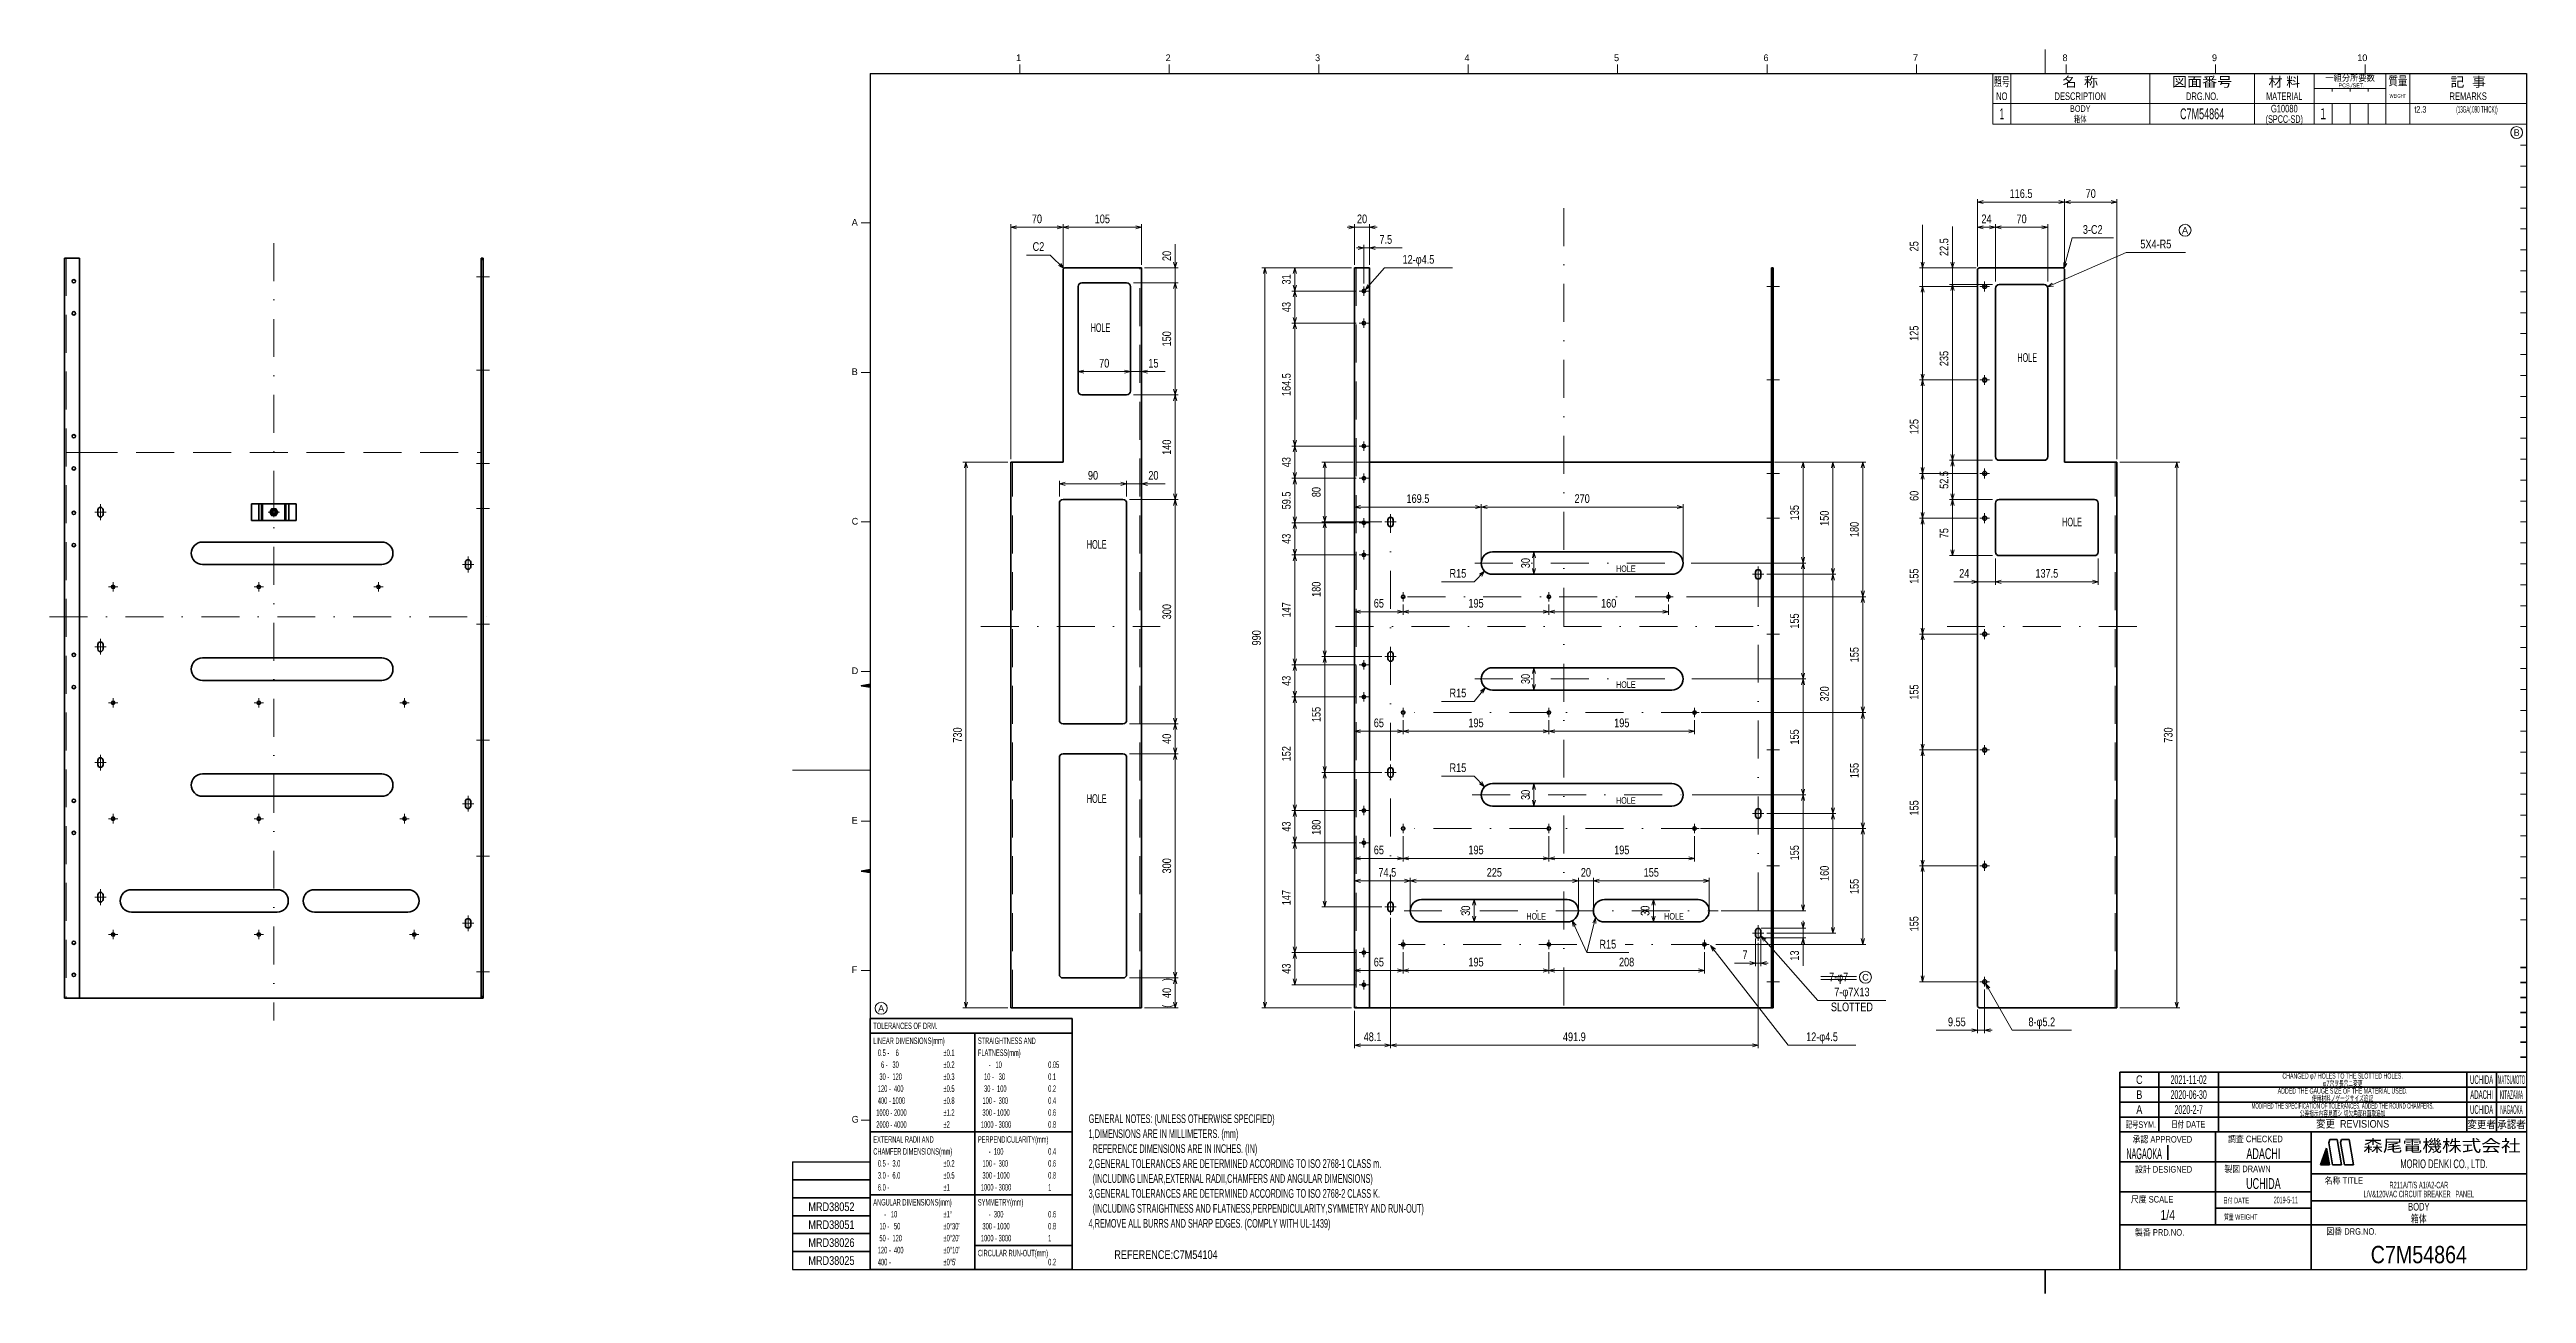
# Model space of a CAD drawing. Header units: millimetres. Extents: x -242 to 587, y 2 to 418.
import ezdxf
from ezdxf.enums import TextEntityAlignment as Align

# ---------------------------------------------------------------- set-up
doc = ezdxf.new("R2010")
doc.units = ezdxf.units.MM
doc.linetypes.add('DASHDOT', pattern=[25.3, 12.7, -6.3, 0, -6.3])
doc.linetypes.add('DASHED', pattern=[19, 12.7, -6.3])
for name, color, linetype in [('GR1_02', 7, 'Continuous'), ('GR1_05', 7, 'Continuous'), ('GR1_16', 7, 'Continuous'), ('図面枠C7M', 7, 'Continuous'), ('表題、部品表_01', 7, 'Continuous'), ('表題、部品表_02', 7, 'Continuous'), ('表題、部品表_03', 7, 'Continuous'), ('表題、部品表_Layer1', 7, 'Continuous')]:
    doc.layers.add(name, color=color, linetype=linetype)
doc.styles.add('HG丸ｺﾞｼｯｸM-PRO', font='')
doc.styles.get('HG丸ｺﾞｼｯｸM-PRO').set_extended_font_data('HG丸ｺﾞｼｯｸM-PRO')

msp = doc.modelspace()

# ---------------------------------------------------------------- texts
at = {"layer": 'GR1_05', "color": 2, "linetype": 'Continuous', "lineweight": 35, "style": 'HG丸ｺﾞｼｯｸM-PRO', "width": 1.042301}
msp.add_text('A', height=2.18, dxfattribs=at).set_placement((472.79, 357.56), align=Align.MIDDLE_CENTER)
at = {"layer": 'GR1_05', "color": 3, "linetype": 'Continuous', "lineweight": 35, "style": 'HG丸ｺﾞｼｯｸM-PRO', "width": 0.783086}
msp.add_text('7-φ7', height=2.909, dxfattribs=at).set_placement((356.92, 105.51), align=Align.BOTTOM_CENTER)
at = {"layer": 'GR1_16', "color": 3, "linetype": 'Continuous', "lineweight": 35, "style": 'HG丸ｺﾞｼｯｸM-PRO'}
for s, height, rotation, width, p in [('116.5', 2.909, 0, 0.7847, (417.94, 367.51)), ('70', 2.909, 0, 0.784542, (441.25, 367.51)), ('70', 2.909, 0, 0.784542, (88.75, 359.05)), ('105', 2.909, 0, 0.784542, (110.62, 359.05)), ('20', 2.909, 0, 0.784542, (197.5, 359.05)), ('24', 2.909, 0, 0.784542, (406.38, 359.05)), ('70', 2.909, 0, 0.784542, (418.12, 359.05)), ('20', 2.909, 90, 0.784542, (134.5, 348.96)), ('7.5', 2.909, 0, 0.784839, (205.44, 352.16)), ('25', 2.909, 90, 0.784542, (384.5, 352.2)), ('22.5', 2.909, 90, 0.784749, (394.5, 351.92)), ('31', 2.909, 90, 0.784542, (174.5, 341.12)), ('43', 2.909, 90, 0.784542, (174.5, 331.88)), ('150', 2.909, 90, 0.784542, (134.5, 321.25)), ('125', 2.909, 90, 0.784542, (384.5, 323.12)), ('235', 2.909, 90, 0.784542, (394.5, 314.67)), ('164.5', 2.909, 90, 0.7847, (174.5, 305.94)), ('125', 2.909, 90, 0.784542, (384.5, 291.88)), ('140', 2.909, 90, 0.784542, (134.5, 285)), ('43', 2.909, 90, 0.784542, (174.5, 280)), ('52.5', 2.909, 90, 0.784749, (394.5, 274.06)), ('59.5', 2.909, 90, 0.784749, (174.5, 267.19)), ('80', 2.909, 90, 0.784542, (184.5, 270)), ('169.5', 2.909, 0, 0.7847, (216.19, 265.5)), ('270', 2.909, 0, 0.784542, (271.12, 265.5)), ('135', 2.909, 90, 0.784542, (344.5, 263.12)), ('60', 2.909, 90, 0.784542, (384.5, 268.75)), ('150', 2.909, 90, 0.784542, (354.5, 261.25)), ('180', 2.909, 90, 0.784542, (364.5, 257.5)), ('75', 2.909, 90, 0.784542, (394.5, 256.25)), ('43', 2.909, 90, 0.784542, (174.5, 254.38)), ('30', 2.909, 90, 0.784542, (254.5, 246.25)), ('155', 2.909, 90, 0.784542, (384.5, 241.88)), ('24', 2.909, 0, 0.784542, (398.94, 240.5)), ('137.5', 2.909, 0, 0.7847, (426.56, 240.5)), ('300', 2.909, 90, 0.784542, (134.5, 230)), ('147', 2.909, 90, 0.784542, (174.5, 230.62)), ('180', 2.909, 90, 0.784542, (184.5, 237.5)), ('65', 2.909, 0, 0.784542, (203.12, 230.5)), ('195', 2.909, 0, 0.784542, (235.62, 230.5)), ('160', 2.909, 0, 0.784542, (280, 230.5)), ('155', 2.909, 90, 0.784542, (344.5, 226.88)), ('990', 2.909, 90, 0.784542, (164.5, 221.25)), ('155', 2.909, 90, 0.784542, (364.5, 215.62)), ('43', 2.909, 90, 0.784542, (174.5, 206.88)), ('30', 2.909, 90, 0.784542, (254.5, 207.5)), ('320', 2.909, 90, 0.784542, (354.5, 202.5)), ('155', 2.909, 90, 0.784542, (384.5, 203.12)), ('730', 2.909, 90, 0.784542, (64.5, 188.75)), ('155', 2.909, 90, 0.784542, (184.5, 195.62)), ('65', 2.909, 0, 0.784542, (203.12, 190.5)), ('195', 2.909, 0, 0.784542, (235.62, 190.5)), ('195', 2.909, 0, 0.784542, (284.38, 190.5)), ('730', 2.909, 90, 0.784542, (469.5, 188.75)), ('40', 2.909, 90, 0.784542, (134.5, 187.5)), ('152', 2.909, 90, 0.784542, (174.5, 182.5)), ('155', 2.909, 90, 0.784542, (344.5, 188.12)), ('155', 2.909, 90, 0.784542, (364.5, 176.88)), ('30', 2.909, 90, 0.784542, (254.5, 168.75)), ('155', 2.909, 90, 0.784542, (384.5, 164.38)), ('43', 2.909, 90, 0.784542, (174.5, 158.12)), ('180', 2.909, 90, 0.784542, (184.5, 157.89)), ('65', 2.909, 0, 0.784542, (203.12, 148)), ('195', 2.909, 0, 0.784542, (235.62, 148)), ('195', 2.909, 0, 0.784542, (284.38, 148)), ('155', 2.909, 90, 0.784542, (344.5, 149.38)), ('300', 2.909, 90, 0.784542, (134.5, 145)), ('74.5', 2.909, 0, 0.784749, (205.95, 140.5)), ('225', 2.909, 0, 0.784542, (241.75, 140.5)), ('20', 2.909, 0, 0.784542, (272.38, 140.5)), ('155', 2.909, 0, 0.784542, (294.25, 140.5)), ('160', 2.909, 90, 0.784542, (354.5, 142.5)), ('147', 2.909, 90, 0.784542, (174.5, 134.38)), ('155', 2.909, 90, 0.784542, (364.5, 138.12)), ('30', 2.909, 90, 0.784542, (234.5, 130)), ('30', 2.909, 90, 0.784542, (294.5, 130)), ('155', 2.909, 90, 0.784542, (384.5, 125.62)), ('13', 2.909, 90, 0.784542, (344.5, 115)), ('43', 2.909, 90, 0.784542, (174.5, 110.62)), ('65', 2.909, 0, 0.784542, (203.12, 110.5)), ('195', 2.909, 0, 0.784542, (235.62, 110.5)), ('208', 2.909, 0, 0.784542, (286, 110.5)), (')', 2.91, 90, 0.781868, (134.5, 106.94)), ('40', 2.909, 90, 0.784542, (134.5, 102.5)), ('(', 2.91, 90, 0.781868, (134.5, 98.06)), ('9.55', 2.909, 0, 0.784749, (396.46, 90.5)), ('48.1', 2.909, 0, 0.784749, (201.01, 85.5)), ('491.9', 2.909, 0, 0.7847, (268.51, 85.5))]:
    msp.add_text(s, height=height, rotation=rotation, dxfattribs=dict(at, width=width)).set_placement(p, align=Align.BOTTOM_CENTER)
for s, height, width, p in [('3-C2', 2.909, 0.783285, (441.92, 355.5)), ('C2', 2.909, 0.78334, (89.25, 349.79)), ('12-φ4.5', 2.909, 0.78372, (216.36, 345.5)), ('5X4-R5', 2.909, 0.783365, (463.03, 350.63)), ('R15', 2.909, 0.783552, (229.56, 240.5)), ('R15', 2.909, 0.783552, (229.56, 200.5)), ('R15', 2.909, 0.783552, (229.56, 175.5)), ('R15', 2.909, 0.783552, (279.7, 116.48)), ('7', 2.91, 0.784542, (325.62, 112.97)), ('7-φ7X13', 2.909, 0.783496, (361.36, 100.5)), ('SLOTTED', 2.909, 0.783761, (361.36, 95.5)), ('8-φ5.2', 2.909, 0.783565, (424.88, 90.5)), ('12-φ4.5', 2.909, 0.78372, (351.36, 85.5))]:
    msp.add_text(s, height=height, dxfattribs=dict(at, width=width)).set_placement(p, align=Align.BOTTOM_CENTER)
for height, width, p in [(2.909, 0.521888, (110, 325)), (2.909, 0.521888, (420, 315)), (2.909, 0.521888, (435, 260)), (2.909, 0.521888, (108.75, 252.5)), (2.182, 0.691773, (285.73, 244.37)), (2.182, 0.691773, (285.73, 205.62)), (2.909, 0.521888, (108.75, 167.5)), (2.182, 0.691773, (285.73, 166.87)), (2.182, 0.691773, (255.73, 128.12)), (2.182, 0.691773, (301.85, 128.12))]:
    msp.add_text('HOLE', height=height, dxfattribs=dict(at, width=width)).set_placement(p, align=Align.MIDDLE_CENTER)
at = {"layer": 'GR1_16', "color": 254, "linetype": 'Continuous', "lineweight": 35, "style": 'HG丸ｺﾞｼｯｸM-PRO', "width": 0.784542}
for s, p in [('70', (111.25, 310.78)), ('15', (127.71, 310.78))]:
    msp.add_text(s, height=2.909, rotation=0, dxfattribs=at).set_placement(p, align=Align.BOTTOM_CENTER)
at = {"layer": 'GR1_16', "color": 4, "linetype": 'Continuous', "lineweight": 35, "style": 'HG丸ｺﾞｼｯｸM-PRO', "width": 0.784542}
for s, p in [('90', (107.5, 273.28)), ('20', (127.71, 273.28))]:
    msp.add_text(s, height=2.909, rotation=0, dxfattribs=at).set_placement(p, align=Align.BOTTOM_CENTER)
at = {"layer": '図面枠C7M', "color": 3, "linetype": 'Continuous', "lineweight": 35, "style": 'HG丸ｺﾞｼｯｸM-PRO'}
for s, height, width, p in [('C', 2.91, 0.782198, (457.5, 73.5)), ('2021-11-02', 2.909, 0.488281, (474, 73.5)), ('CHANGED φ7 HOLES TO THE SLOTTED HOLES.', 1.8182, 0.578048, (525.5, 74.75)), ('UCHIDA', 2.909, 0.415827, (572, 73.5)), ('MATSUMOTO', 2.909, 0.286058, (582, 73.5)), ('B', 2.91, 0.78204, (457.5, 68.5)), ('2020-06-30', 2.909, 0.488281, (474, 68.5)), ('ADDED THE GAUGE SIZE OF THE MATERIAL USED.', 1.8182, 0.578029, (525.5, 69.75)), ('使用材料ノゲージサイズ追記', 1.8182, 0.618958, (525.5, 67.25)), ('φ7穴ヲ長穴ニ変更', 1.818, 0.619043, (525.5, 72.25)), ('ADACHI', 2.909, 0.415454, (572, 68.5)), ('KITAZAWA', 2.909, 0.308644, (582, 68.5)), ('A', 2.91, 0.782973, (457.5, 63.5)), ('2020-2-7', 2.909, 0.488281, (474, 63.5)), ('MODIFIED THE SPECIFICATION OF TOLERANCES. ADDED THE ROUND CHAMFERS.', 1.8182, 0.497628, (525.5, 64.75)), ('公差指示内容見直シ 切欠角部R面取追加', 1.8182, 0.618927, (525.5, 62.25)), ('UCHIDA', 2.909, 0.415827, (572, 63.5)), ('NAGAOKA', 2.909, 0.309653, (582, 63.5)), ('NAGAOKA', 3.636, 0.414524, (459.11, 48.75)), ('ADACHI', 3.636, 0.619335, (499, 48.75)), ('UCHIDA', 3.636, 0.61989, (499, 38.75)), ('2019-5-11', 2.182, 0.482367, (506.5, 33.25)), ('L/V&120VAC CIRCUIT BREAKER\u3000PANEL', 2.1818, 0.522042, (551, 35.25)), ('R211A/T/S A1/A2-CAR', 2.1818, 0.521924, (551, 38.25)), ('MRD38052', 2.909, 0.783793, (20, 31)), ('MRD38051', 2.909, 0.783793, (20, 25)), ('1/4', 3.273, 0.80628, (467, 28.25)), ('BODY', 2.545, 0.741425, (551, 31)), ('箱体', 2.545, 0.741121, (551, 27)), ('MRD38026', 2.909, 0.783793, (20, 19)), ('C7M54864', 5.818, 0.846013, (551, 15)), ('MRD38025', 2.909, 0.783793, (20, 13)), ('REFERENCE:C7M54104', 2.9091, 0.783575, (131.91, 15))]:
    msp.add_text(s, height=height, dxfattribs=dict(at, width=width)).set_placement(p, align=Align.MIDDLE_CENTER)
for s, width, p in [('GENERAL NOTES: (UNLESS OTHERWISE SPECIFIED)', 0.52211, (106.05, 61.9)), ('1,DIMENSIONS ARE IN MILLIMETERS. (mm)', 0.522052, (106.05, 56.9)), ('  REFERENCE DIMENSIONS ARE IN INCHES. (IN)', 0.522009, (106.05, 51.9)), ('2,GENERAL TOLERANCES ARE DETERMINED ACCORDING TO ISO 2768-1 CLASS m.', 0.522186, (106.05, 46.9)), ('  (INCLUDING LINEAR,EXTERNAL RADII,CHAMFERS AND ANGULAR DIMENSIONS)', 0.522355, (106.05, 41.9)), ('3,GENERAL TOLERANCES ARE DETERMINED ACCORDING TO ISO 2768-2 CLASS K.', 0.52223, (106.05, 36.9)), ('4,REMOVE ALL BURRS AND SHARP EDGES. (COMPLY WITH UL-1439)', 0.52235, (106.05, 26.9)), ('  (INCLUDING STRAIGHTNESS AND FLATNESS,PERPENDICULARITY,SYMMETRY AND RUN-OUT)', 0.522087, (106.05, 31.9))]:
    msp.add_text(s, height=2.9091, dxfattribs=dict(at, width=width)).set_placement(p, align=Align.TOP_LEFT)
at = {"layer": '表題、部品表_03', "color": 3, "linetype": 'Continuous', "lineweight": 35, "style": 'HG丸ｺﾞｼｯｸM-PRO'}
for s, height, width, p in [('1', 3.64, 0.521199, (411.5, 396.5)), ('BODY', 2.182, 0.693212, (437.75, 398.25)), ('C7M54864', 3.636, 0.619792, (478.5, 396.5)), ('G10080', 2.545, 0.740408, (506, 398.25)), ('１', 3.64, 0.578238, (519, 396.5)), ('箱体', 2.182, 0.692256, (437.75, 394.75)), ('(SPCC-SD)', 2.545, 0.652377, (506, 394.75))]:
    msp.add_text(s, height=height, dxfattribs=dict(at, width=width)).set_placement(p, align=Align.MIDDLE_CENTER)
for s, height, width, p in [('t2.3', 2.182, 0.690457, (549.5, 398)), ('(13GA(.090 THICK))', 2.1818, 0.416535, (563.5, 398))]:
    msp.add_text(s, height=height, dxfattribs=dict(at, width=width)).set_placement(p, align=Align.MIDDLE_LEFT)

# ---------------------------------------------------------------- blocks, each defined once
blk = doc.blocks.new('BLKF024')
at = {"layer": '図面枠C7M', "color": 3, "linetype": 'Continuous', "lineweight": 35}
for p, q in [((30.067393, 143.236108), (30.09438, 143.263095)), ((30.188706, 143.216), (30.264271, 143.291564)), ((30.310019, 143.195891), (30.434161, 143.320033)), ((30.431331, 143.175782), (30.604052, 143.348503)), ((30.552644, 143.155673), (30.773942, 143.376972)), ((30.673956, 143.135565), (30.943833, 143.405441)), ((30.795269, 143.115456), (31.113723, 143.43391)), ((30.916582, 143.095347), (31.283614, 143.462379)), ((31.037894, 143.075238), (31.453504, 143.490848)), ((31.159207, 143.05513), (31.623395, 143.519317)), ((31.280519, 143.035021), (31.793285, 143.547787)), ((31.401832, 143.014912), (31.963176, 143.576256)), ((31.523145, 142.994803), (32.133066, 143.604725)), ((31.644457, 142.974695), (32.302957, 143.633194)), ((31.76577, 142.954586), (32.472847, 143.661663)), ((31.887082, 142.934477), (32.642738, 143.690132)), ((32.008395, 142.914368), (32.812628, 143.718601)), ((32.129708, 142.894259), (32.982519, 143.747071)), ((32.25102, 142.874151), (33, 143.62313)), ((32.372333, 142.854042), (33, 143.481709)), ((32.493645, 142.833933), (33, 143.340288)), ((32.614958, 142.813824), (33, 143.198866)), ((32.736271, 142.793716), (33, 143.057445)), ((32.857583, 142.773607), (33, 142.916024)), ((32.978896, 142.753498), (33, 142.774602))]:
    blk.add_line(p, q, dxfattribs=at)
blk = doc.blocks.new('BLKF025')
at = {"layer": '図面枠C7M', "color": 3, "linetype": 'Continuous', "lineweight": 35}
for p, q in [((30.067393, 205.236108), (30.09438, 205.263095)), ((30.188706, 205.216), (30.264271, 205.291564)), ((30.310019, 205.195891), (30.434161, 205.320033)), ((30.431331, 205.175782), (30.604052, 205.348503)), ((30.552644, 205.155673), (30.773942, 205.376972)), ((30.673956, 205.135565), (30.943833, 205.405441)), ((30.795269, 205.115456), (31.113723, 205.43391)), ((30.916582, 205.095347), (31.283614, 205.462379)), ((31.037894, 205.075238), (31.453504, 205.490848)), ((31.159207, 205.05513), (31.623395, 205.519317)), ((31.280519, 205.035021), (31.793285, 205.547787)), ((31.401832, 205.014912), (31.963176, 205.576256)), ((31.523145, 204.994803), (32.133066, 205.604725)), ((31.644457, 204.974695), (32.302957, 205.633194)), ((31.76577, 204.954586), (32.472847, 205.661663)), ((31.887082, 204.934477), (32.642738, 205.690132)), ((32.008395, 204.914368), (32.812628, 205.718601)), ((32.129708, 204.894259), (32.982519, 205.747071)), ((32.25102, 204.874151), (33, 205.62313)), ((32.372333, 204.854042), (33, 205.481709)), ((32.493645, 204.833933), (33, 205.340288)), ((32.614958, 204.813824), (33, 205.198866)), ((32.736271, 204.793716), (33, 205.057445)), ((32.857583, 204.773607), (33, 204.916024)), ((32.978896, 204.753498), (33, 204.774602))]:
    blk.add_line(p, q, dxfattribs=at)
blk = doc.blocks.new('BLKF026')
at = {"layer": '図面枠C7M', "color": 4, "linetype": 'Continuous', "lineweight": 13}
for p, q in [((519.668689, 49.19458), (520.290903, 49.816794)), ((519.749617, 49.41693), (520.269705, 49.937017)), ((519.830546, 49.63928), (520.248506, 50.05724)), ((519.911475, 49.861631), (520.227307, 50.177463)), ((519.992404, 50.083981), (520.206109, 50.297686)), ((520.073333, 50.306331), (520.18491, 50.417909)), ((520.154262, 50.528681), (520.163712, 50.538131)), ((518.157871, 44.996757), (520.693675, 47.532561)), ((518.211969, 45.192276), (520.672477, 47.652784)), ((518.292898, 45.414626), (520.651278, 47.773006)), ((518.299292, 44.996757), (520.714874, 47.412338)), ((518.373827, 45.636976), (520.63008, 47.893229)), ((518.440714, 44.996757), (520.736072, 47.292115)), ((518.454756, 45.859327), (520.608881, 48.013452)), ((518.535684, 46.081677), (520.587682, 48.133675)), ((518.582135, 44.996757), (520.757271, 47.171892)), ((518.616613, 46.304027), (520.566484, 48.253898)), ((518.697542, 46.526377), (520.545285, 48.374121)), ((518.723556, 44.996757), (520.778469, 47.051669)), ((518.778471, 46.748727), (520.524087, 48.494343)), ((518.8594, 46.971078), (520.502888, 48.614566)), ((518.864978, 44.996757), (520.799668, 46.931447)), ((518.940329, 47.193428), (520.48169, 48.734789)), ((519.006399, 44.996757), (520.820866, 46.811224)), ((519.021258, 47.415778), (520.460491, 48.855012)), ((519.102186, 47.638128), (520.439293, 48.975235)), ((519.147821, 44.996757), (520.842065, 46.691001)), ((519.183115, 47.860479), (520.418094, 49.095457)), ((519.264044, 48.082829), (520.396896, 49.21568)), ((519.289242, 44.996757), (520.863263, 46.570778)), ((519.344973, 48.305179), (520.375697, 49.335903)), ((519.425902, 48.527529), (520.354499, 49.456126)), ((519.430663, 44.996757), (520.884462, 46.450555)), ((519.506831, 48.749879), (520.3333, 49.576349)), ((519.572085, 44.996757), (520.90566, 46.330332)), ((519.58776, 48.97223), (520.312102, 49.696572)), ((519.713506, 44.996757), (520.926859, 46.21011)), ((519.854927, 44.996757), (520.948057, 46.089887)), ((519.996349, 44.996757), (520.969256, 45.969664)), ((520.13777, 44.996757), (520.990455, 45.849441)), ((520.279191, 44.996757), (521.011653, 45.729218)), ((520.420613, 44.996757), (521.032852, 45.608995)), ((520.562034, 44.996757), (521.05405, 45.488773)), ((520.703455, 44.996757), (521.075249, 45.36855)), ((520.844877, 44.996757), (521.096447, 45.248327)), ((520.986298, 44.996757), (521.117646, 45.128104)), ((521.12772, 44.996757), (521.138844, 45.007881))]:
    blk.add_line(p, q, dxfattribs=at)
blk = doc.blocks.new('BLKF023')
at = {"layer": '図面枠C7M', "color": 4, "linetype": 'Continuous', "lineweight": 13}
for p, q in [((426, 410), (426, 418)), ((83, 413), (83, 410)), ((133, 413), (133, 410)), ((183, 413), (183, 410)), ((233, 413), (233, 410)), ((283, 413), (283, 410)), ((333, 413), (333, 410)), ((383, 413), (383, 410)), ((433, 413), (433, 410)), ((483, 413), (483, 410)), ((533, 413), (533, 410)), ((585, 393), (587, 393)), ((585, 386), (587, 386)), ((585, 379), (587, 379)), ((585, 372), (587, 372)), ((585, 365), (587, 365)), ((30, 360), (33, 360)), ((585, 358), (587, 358)), ((585, 351), (587, 351)), ((585, 344), (587, 344)), ((585, 337), (587, 337)), ((585, 330), (587, 330)), ((585, 323), (587, 323)), ((585, 316), (587, 316)), ((30, 310), (33, 310)), ((585, 309), (587, 309)), ((585, 302), (587, 302)), ((585, 295), (587, 295)), ((585, 288), (587, 288)), ((585, 281), (587, 281)), ((585, 274), (587, 274)), ((585, 267), (587, 267)), ((30, 260), (33, 260)), ((587, 260), (585, 260)), ((585, 253), (587, 253)), ((585, 246), (587, 246)), ((585, 239), (587, 239)), ((585, 232), (587, 232)), ((585, 225), (587, 225)), ((585, 218), (587, 218)), ((30, 210), (33, 210)), ((585, 211), (587, 211)), ((585, 204), (587, 204)), ((585, 197), (587, 197)), ((585, 190), (587, 190)), ((585, 183), (587, 183)), ((7, 177), (33, 177)), ((585, 176), (587, 176)), ((585, 169), (587, 169)), ((30, 160), (33, 160)), ((585, 162), (587, 162)), ((585, 155), (587, 155)), ((585, 148), (587, 148)), ((585, 141), (587, 141)), ((585, 134), (587, 134)), ((585, 127), (587, 127)), ((30, 110), (33, 110)), ((30, 60), (33, 60))]:
    blk.add_line(p, q, dxfattribs=at)
at = {"layer": '図面枠C7M', "color": 2, "linetype": 'Continuous', "lineweight": 25}
for p, q in [((33, 410), (587, 410)), ((33, 410), (33, 10)), ((587, 410), (587, 10)), ((7, 46), (7, 10)), ((7, 46), (33, 46)), ((7, 10), (587, 10))]:
    blk.add_line(p, q, dxfattribs=at)
at = {"layer": '図面枠C7M', "color": 3, "linetype": 'Continuous', "lineweight": 35}
for p, q in [((33, 205.75), (30, 205.25)), ((30, 205.25), (33, 204.75)), ((33, 143.75), (30, 143.25)), ((30, 143.25), (33, 142.75)), ((587, 111), (585, 111)), ((587, 106), (585, 106)), ((587, 101), (585, 101)), ((587, 96), (585, 96)), ((587, 91), (585, 91)), ((587, 86), (585, 86)), ((451, 76), (587, 76)), ((451, 76), (451, 10)), ((464, 56), (464, 76)), ((484, 56), (484, 76)), ((567, 56), (567, 76)), ((577, 56), (577, 76)), ((587, 81), (585, 81)), ((451, 71), (587, 71)), ((451, 66), (587, 66)), ((451, 61), (587, 61)), ((451, 56), (587, 56)), ((467.01, 51.56), (467.01, 46.69)), ((483, 56), (483, 25)), ((515, 56), (515, 10)), ((518.14, 45), (520.16, 50.55)), ((521.14, 45), (520.16, 50.55)), ((520.84, 52.4), (521.23, 53.5)), ((522.14, 45), (520.84, 52.4)), ((521.23, 53.5), (523.64, 53.5)), ((525.14, 45), (523.64, 53.5)), ((525.18, 53.5), (524.82, 52.51)), ((526.14, 45), (524.82, 52.51)), ((525.18, 53.5), (527.64, 53.5)), ((529.14, 45), (527.64, 53.5)), ((451, 46), (515, 46)), ((515, 42), (587, 42)), ((518.14, 45), (521.14, 45)), ((522.14, 45), (525.14, 45)), ((526.14, 45), (529.14, 45)), ((7, 40), (33, 40)), ((7, 34), (33, 34)), ((451, 36), (515, 36)), ((7, 28), (33, 28)), ((451, 25), (587, 25)), ((483, 30.5), (515, 30.5)), ((515, 33), (587, 33)), ((7, 22), (33, 22)), ((7, 16), (33, 16)), ((426, 2), (426, 10))]:
    blk.add_line(p, q, dxfattribs=at)
for name in ['BLKF025', 'BLKF024']:
    blk.add_blockref(name, (0, 0), dxfattribs=at)
at = {"layer": '図面枠C7M', "color": 4, "linetype": 'Continuous', "lineweight": 13}
blk.add_blockref('BLKF026', (0, 0), dxfattribs=at)
at = {"layer": '図面枠C7M', "color": 4, "linetype": 'Continuous', "lineweight": 13, "style": 'HG丸ｺﾞｼｯｸM-PRO'}
for s, height, width, p in [('1', 2.25, 1.003994, (81.79, 413.45)), ('2', 2.25, 1.003994, (131.79, 413.45)), ('3', 2.25, 1.003994, (181.79, 413.45)), ('4', 2.25, 1.003994, (231.79, 413.45)), ('5', 2.25, 1.003994, (281.79, 413.45)), ('6', 2.25, 1.003994, (331.79, 413.45)), ('7', 2.25, 1.003994, (381.79, 413.45)), ('8', 2.25, 1.003994, (431.8, 413.45)), ('9', 2.25, 1.003994, (481.8, 413.45)), ('10', 2.255, 1.003994, (530.4, 413.45)), ('A', 2.25, 1.002405, (26.79, 358.45)), ('B', 2.25, 1.004704, (26.79, 308.45)), ('D', 2.25, 1.002334, (26.79, 208.45)), ('E', 2.25, 1.001589, (26.79, 158.45)), ('F', 2.25, 0.998986, (26.79, 108.45)), ('G', 2.25, 1.003714, (26.79, 58.45))]:
    blk.add_text(s, height=height, dxfattribs=dict(at, width=width)).set_placement(p, align=Align.BOTTOM_LEFT)
at = {"layer": '図面枠C7M', "color": 3, "linetype": 'Continuous', "lineweight": 35, "style": 'HG丸ｺﾞｼｯｸM-PRO', "width": 1.001214}
blk.add_text('C', height=2.25, dxfattribs=at).set_placement((26.79, 258.45), align=Align.BOTTOM_LEFT)
at = {"layer": '図面枠C7M', "color": 4, "linetype": 'Continuous', "lineweight": 13, "style": 'HG丸ｺﾞｼｯｸM-PRO'}
for s, height, width, p in [('記号SYM.', 2.182, 0.69227, (458.03, 58.49)), ('日付 DATE', 2.182, 0.692507, (473.87, 58.58)), ('変更  REVISIONS', 2.5455, 0.887352, (528.85, 58.72)), ('変更者', 2.545, 0.887717, (572, 58.5)), ('承認者', 2.545, 0.887717, (582, 58.5)), ('承認 APPROVED', 2.1818, 0.863151, (465.21, 53.54)), ('調査 CHECKED', 2.182, 0.863174, (496.34, 53.67)), ('設計 DESIGNED', 2.1818, 0.862613, (465.61, 43.51)), ('製図 DRAWN', 2.182, 0.863099, (493.7, 43.65)), ('尺度 SCALE', 2.182, 0.862581, (461.78, 33.49)), ('日付 DATE', 1.818, 0.618255, (489.88, 33.09)), ('名称 TITLE', 2.182, 0.862489, (525.93, 39.77)), ('質量 WEIGHT', 1.818, 0.618812, (491.46, 27.55)), ('製番 PRD.NO.', 2.182, 0.863299, (464.29, 22.41)), ('図番 DRG.NO.', 2.182, 0.863083, (528.44, 22.73))]:
    blk.add_text(s, height=height, dxfattribs=dict(at, width=width)).set_placement(p, align=Align.MIDDLE_CENTER)
at = {"layer": '図面枠C7M', "color": 2, "linetype": 'Continuous', "lineweight": 25, "style": 'HG丸ｺﾞｼｯｸM-PRO', "width": 1.206081}
blk.add_text('森尾電機株式会社', height=4, dxfattribs=at).set_placement((558.72, 51.43), align=Align.MIDDLE_CENTER)
at = {"layer": '図面枠C7M', "color": 3, "linetype": 'Continuous', "lineweight": 35, "style": 'HG丸ｺﾞｼｯｸM-PRO', "width": 0.652197}
blk.add_text('MORIO DENKI CO., LTD.', height=2.9091, dxfattribs=at).set_placement((559.38, 45.36), align=Align.MIDDLE_CENTER)
blk = doc.blocks.new('BLKF027')
at = {"layer": '表題、部品表_02', "color": 4, "linetype": 'Continuous', "lineweight": 13}
for p, q in [((408.5, 400), (408.5, 393)), ((408.5, 400), (587, 400)), ((414.5, 400), (414.5, 393)), ((461, 400), (461, 393)), ((496, 400), (496, 393)), ((516, 400), (516, 393)), ((522, 400), (522, 393)), ((528, 400), (528, 393)), ((534, 393), (534, 400)), ((540, 400), (540, 393)), ((548, 400), (548, 393)), ((587, 400), (587, 393)), ((408.5, 393), (587, 393))]:
    blk.add_line(p, q, dxfattribs=at)
blk = doc.blocks.new('FXTIP_ARROW_S')
at = {"color": 0, "linetype": 'Continuous', "lineweight": -2}
for q in [(-1, 0), (-0.97, 0.26), (-0.97, -0.26)]:
    blk.add_line((0, 0), q, dxfattribs=at)
blk = doc.blocks.new('FXTIP_ARROW_E')
at = {"color": 0, "linetype": 'Continuous', "lineweight": -2}
for q in [(-1, 0), (-0.97, 0.26), (-0.97, -0.26)]:
    blk.add_line((0, 0), q, dxfattribs=at)
blk = doc.blocks.new('BLKF030')
at = {"layer": '表題、部品表_01', "color": 4, "linetype": 'Continuous', "lineweight": 13}
for p, q in [((408.5, 410), (408.5, 400)), ((408.5, 410), (587, 410)), ((414.5, 410), (414.5, 400)), ((461, 410), (461, 400)), ((496, 410), (496, 400)), ((516, 410), (516, 400)), ((540, 410), (540, 400)), ((548, 410), (548, 400)), ((587, 410), (587, 400)), ((408.5, 400), (587, 400)), ((516, 405), (540, 405)), ((522, 404), (522, 405)), ((528, 405), (528, 404)), ((534, 405), (534, 404))]:
    blk.add_line(p, q, dxfattribs=at)
at = {"layer": '表題、部品表_01', "color": 3, "linetype": 'Continuous', "lineweight": 35, "style": 'HG丸ｺﾞｼｯｸM-PRO'}
for s, height, width, p in [('照号', 2.909, 0.651535, (411.5, 407.2)), ('名  称', 3.273, 1.042426, (437.75, 407.2)), ('図面番号', 3.273, 1.127518, (478.5, 407.2)), ('材 料', 3.273, 1.042439, (506, 407.2)), ('一組分所要数', 2.036, 0.966638, (528, 408.5)), ('PCS./SET.', 1.309, 0.862935, (528.5, 406)), ('質量', 2.909, 0.781842, (544, 407.5)), ('記  事', 3.273, 1.042426, (567.5, 407.2)), ('NO', 2.545, 0.740841, (411.5, 402.4)), ('DESCRIPTION', 2.5455, 0.741365, (437.75, 402.4)), ('DRG.NO.', 2.545, 0.741189, (478.5, 402.4)), ('MATERIAL', 2.545, 0.594756, (506, 402.4)), ('WEIGHT', 1.309, 0.635507, (544, 402.5)), ('REMARKS', 2.545, 0.742803, (567.5, 402.4))]:
    blk.add_text(s, height=height, dxfattribs=dict(at, width=width)).set_placement(p, align=Align.MIDDLE_CENTER)
blk = doc.blocks.new('BLKF029')
at = {"layer": '表題、部品表_01', "color": 3, "linetype": 'Continuous', "lineweight": 13}
blk.add_blockref('BLKF030', (0, 0), dxfattribs=at)
blk = doc.blocks.new('BLKF032')
at = {"layer": 'GR1_02', "color": 3, "linetype": 'Continuous', "lineweight": 35}
for p, q in [((409.375, 281.875), (409.375, 338.125)), ((425.625, 339.375), (410.625, 339.375)), ((426.875, 281.875), (426.875, 338.125)), ((425.625, 280.625), (410.625, 280.625))]:
    blk.add_line(p, q, dxfattribs=at)
for centre, start, end in [((410.625, 338.125), 90, 180), ((425.625, 338.125), 0, 90), ((410.625, 281.875), 180, 270), ((425.625, 281.875), 270, 0)]:
    blk.add_arc(centre, 1.25, start, end, dxfattribs=at)
blk = doc.blocks.new('BLKF033')
at = {"layer": 'GR1_02', "color": 3, "linetype": 'Continuous', "lineweight": 35}
for p, q in [((409.375, 250), (409.375, 266.25)), ((410.625, 267.5), (442.5, 267.5)), ((443.75, 250), (443.75, 266.25)), ((410.625, 248.75), (442.5, 248.75))]:
    blk.add_line(p, q, dxfattribs=at)
for centre, start, end in [((410.625, 266.25), 90, 180), ((442.5, 266.25), 0, 90), ((410.625, 250), 180, 270), ((442.5, 250), 270, 0)]:
    blk.add_arc(centre, 1.25, start, end, dxfattribs=at)
blk = doc.blocks.new('BLKF031')
at = {"layer": 'GR1_02', "color": 3, "linetype": 'Continuous', "lineweight": 35}
for p, q in [((403.375, 344.5), (403.875, 345)), ((403.375, 344.5), (403.375, 98)), ((403.875, 345), (432, 345)), ((432, 345), (432.5, 344.5)), ((432.5, 280), (432.5, 344.5)), ((450, 280), (432.5, 280)), ((450, 97.5), (450, 280)), ((403.875, 97.5), (403.375, 98)), ((403.875, 97.5), (450, 97.5))]:
    blk.add_line(p, q, dxfattribs=at)
at = {"layer": 'GR1_02', "color": 4, "linetype": 'DASHDOT', "lineweight": 13}
for p, q in [((405.7625, 337.1), (405.7625, 340.4)), ((407.4125, 338.75), (404.1125, 338.75)), ((407.4125, 307.5), (404.1125, 307.5)), ((405.7625, 305.85), (405.7625, 309.15)), ((407.4125, 276.25), (404.1125, 276.25)), ((405.7625, 274.6), (405.7625, 277.9)), ((407.4125, 261.25), (404.1125, 261.25)), ((405.7625, 259.6), (405.7625, 262.9)), ((405.7625, 220.85), (405.7625, 224.15)), ((407.4125, 222.5), (404.1125, 222.5)), ((407.4125, 183.75), (404.1125, 183.75)), ((405.7625, 182.1), (405.7625, 185.4)), ((407.4125, 145), (404.1125, 145)), ((405.7625, 143.35), (405.7625, 146.65)), ((405.7625, 104.6), (405.7625, 107.9)), ((407.4125, 106.25), (404.1125, 106.25))]:
    blk.add_line(p, q, dxfattribs=at)
at = {"layer": 'GR1_02', "color": 4, "linetype": 'DASHED', "lineweight": 13}
blk.add_line((449.425, 97.5), (449.425, 280), dxfattribs=at)
at = {"layer": 'GR1_02', "color": 3, "linetype": 'Continuous', "lineweight": 35}
for centre in [(405.7625, 338.75), (405.7625, 307.5), (405.7625, 276.25), (405.7625, 261.25), (405.7625, 222.5), (405.7625, 183.75), (405.7625, 145), (405.7625, 106.25)]:
    blk.add_circle(centre, 0.65, dxfattribs=at)
for name in ['BLKF032', 'BLKF033']:
    blk.add_blockref(name, (0, 0), dxfattribs=at)
blk = doc.blocks.new('BLKF035')
at = {"layer": 'GR1_02', "color": 3, "linetype": 'Continuous', "lineweight": 35}
for p, q in [((96.25, 193.75), (96.25, 266.25)), ((97.5, 267.5), (117.5, 267.5)), ((118.75, 193.75), (118.75, 266.25)), ((97.5, 192.5), (117.5, 192.5))]:
    blk.add_line(p, q, dxfattribs=at)
for centre, start, end in [((97.5, 266.25), 90, 180), ((117.5, 266.25), 0, 90), ((97.5, 193.75), 180, 270), ((117.5, 193.75), 270, 0)]:
    blk.add_arc(centre, 1.25, start, end, dxfattribs=at)
blk = doc.blocks.new('BLKF036')
at = {"layer": 'GR1_02', "color": 3, "linetype": 'Continuous', "lineweight": 35}
for p, q in [((97.5, 182.5), (117.5, 182.5)), ((96.25, 108.75), (96.25, 181.25)), ((118.75, 108.75), (118.75, 181.25)), ((97.5, 107.5), (117.5, 107.5))]:
    blk.add_line(p, q, dxfattribs=at)
for centre, start, end in [((97.5, 181.25), 90, 180), ((117.5, 181.25), 0, 90), ((97.5, 108.75), 180, 270), ((117.5, 108.75), 270, 0)]:
    blk.add_arc(centre, 1.25, start, end, dxfattribs=at)
blk = doc.blocks.new('BLKF037')
at = {"layer": 'GR1_02', "color": 3, "linetype": 'Continuous', "lineweight": 35}
for p, q in [((103.75, 340), (118.75, 340)), ((102.5, 303.75), (102.5, 338.75)), ((120, 303.75), (120, 338.75)), ((103.75, 302.5), (118.75, 302.5))]:
    blk.add_line(p, q, dxfattribs=at)
for centre, start, end in [((103.75, 338.75), 90, 180), ((118.75, 338.75), 0, 90), ((103.75, 303.75), 180, 270), ((118.75, 303.75), 270, 0)]:
    blk.add_arc(centre, 1.25, start, end, dxfattribs=at)
blk = doc.blocks.new('BLKF034')
at = {"layer": 'GR1_02', "color": 3, "linetype": 'Continuous', "lineweight": 35}
for p, q in [((98, 345), (97.5, 344.5)), ((97.5, 280), (97.5, 344.5)), ((123.75, 345), (98, 345)), ((123.75, 345), (123.75, 97.5)), ((80, 97.5), (80, 280)), ((80, 280), (97.5, 280)), ((123.75, 97.5), (80, 97.5))]:
    blk.add_line(p, q, dxfattribs=at)
at = {"layer": 'GR1_02', "color": 4, "linetype": 'DASHED', "lineweight": 13}
for p, q in [((123.175, 97.5), (123.175, 345)), ((80.575, 97.5), (80.575, 280))]:
    blk.add_line(p, q, dxfattribs=at)
at = {"layer": 'GR1_02', "color": 3, "linetype": 'Continuous', "lineweight": 35}
for name in ['BLKF037', 'BLKF035', 'BLKF036']:
    blk.add_blockref(name, (0, 0), dxfattribs=at)
blk = doc.blocks.new('BLKF038')
at = {"layer": 'GR1_02', "color": 3, "linetype": 'Continuous', "lineweight": 35}
for p, q in [((195, 97.5), (195, 345)), ((195, 345), (200, 345)), ((200, 97.5), (200, 345)), ((335, 345), (334.43, 345)), ((334.43, 97.5), (334.43, 345)), ((334.43, 344.5), (335, 344.5)), ((335, 345), (335, 97.5)), ((200, 280), (334.43, 280)), ((241.13, 250), (301.13, 250)), ((241.13, 242.5), (301.13, 242.5)), ((241.13, 211.25), (301.13, 211.25)), ((241.13, 203.75), (301.13, 203.75)), ((241.13, 172.5), (301.13, 172.5)), ((241.13, 165), (301.13, 165)), ((217.38, 133.75), (266.13, 133.75)), ((278.63, 133.75), (309.88, 133.75)), ((217.38, 126.25), (266.13, 126.25)), ((278.63, 126.25), (309.88, 126.25)), ((335, 97.5), (195, 97.5)), ((334.43, 98), (335, 98))]:
    blk.add_line(p, q, dxfattribs=at)
at = {"layer": 'GR1_02', "color": 4, "linetype": 'DASHED', "lineweight": 13}
for p, q in [((195.58, 345), (195.58, 97.5)), ((195.58, 280), (200, 280))]:
    blk.add_line(p, q, dxfattribs=at)
at = {"layer": 'GR1_02', "color": 3, "linetype": 'Continuous', "lineweight": 35}
for centre in [(198.13, 337.25), (198.13, 326.5), (198.13, 285.38), (198.13, 274.63), (198.13, 259.75), (198.13, 249), (211.25, 235), (260, 235), (300, 235), (198.13, 212.25), (198.13, 201.5), (211.25, 196.25), (260, 196.25), (308.75, 196.25), (198.13, 163.5), (211.25, 157.5), (260, 157.5), (308.75, 157.5), (198.13, 152.75), (198.13, 116), (211.25, 118.75), (260, 118.75), (312, 118.75), (198.13, 105.25)]:
    blk.add_circle(centre, 0.562, dxfattribs=at)
for centre, start, end in [((241.13, 246.25), 90, 270), ((301.13, 246.25), 270, 90), ((241.13, 207.5), 90, 270), ((301.13, 207.5), 270, 90), ((241.13, 168.75), 90, 270), ((301.13, 168.75), 270, 90), ((217.38, 130), 90, 270), ((266.13, 130), 270, 90), ((278.63, 130), 90, 270), ((309.88, 130), 270, 90)]:
    blk.add_arc(centre, 3.75, start, end, dxfattribs=at)
blk = doc.blocks.new('BLKF039')
at = {"layer": '図面枠C7M', "color": 3, "linetype": 'Continuous', "lineweight": 35}
for p, q in [((33, 94), (100.5, 94)), ((33, 94), (33, 10)), ((100.5, 10), (100.5, 94)), ((33, 89), (100.5, 89)), ((68, 10), (68, 89)), ((33, 56), (68, 56)), ((68, 56), (100.5, 56)), ((33, 35), (68, 35)), ((68, 35), (100.5, 35)), ((68, 18), (100.5, 18)), ((33, 10), (100.5, 10))]:
    blk.add_line(p, q, dxfattribs=at)
at = {"layer": '図面枠C7M', "color": 4, "linetype": 'Continuous', "lineweight": 13, "style": 'HG丸ｺﾞｼｯｸM-PRO'}
for s, height, width, p in [('TOLERANCES OF DRM.', 2.1818, 0.522208, (34, 91.5)), ('LINEAR DIMENSIONS(mm)', 2.1818, 0.521664, (34, 86.5)), (' 0.5 -    6', 2.1818, 0.524049, (35, 82.5)), ('±0.1', 2.182, 0.52198, (57.5, 82.5)), ('STRAIGHTNESS AND', 2.1818, 0.521949, (69, 86.5)), ('FLATNESS(mm)', 2.1818, 0.521994, (69, 82.5)), ('  30 -  120', 2.1818, 0.522893, (35, 74.5)), ('   6 -   30', 2.1818, 0.52397, (35, 78.5)), ('±0.2', 2.182, 0.52198, (57.5, 78.5)), ('±0.3', 2.182, 0.52198, (57.5, 74.5)), ('  10 -   30', 2.1818, 0.523391, (70, 74.5)), ('     -   10', 2.1818, 0.524651, (70, 78.5)), ('0.05', 2.182, 0.52205, (92.5, 78.5)), ('0.1', 2.182, 0.522424, (92.5, 74.5)), (' 400 - 1000', 2.1818, 0.52208, (35, 66.5)), (' 120 -  400', 2.1818, 0.52246, (35, 70.5)), ('±0.5', 2.182, 0.52198, (57.5, 70.5)), ('±0.8', 2.182, 0.52198, (57.5, 66.5)), (' 100 -  300', 2.1818, 0.52246, (70, 66.5)), ('  30 -  100', 2.1818, 0.522893, (70, 70.5)), ('0.2', 2.182, 0.522424, (92.5, 70.5)), ('0.4', 2.182, 0.522424, (92.5, 66.5)), ('2000 - 4000', 2.1818, 0.521744, (35, 58.5)), ('1000 - 2000', 2.1818, 0.521744, (35, 62.5)), ('±1.2', 2.182, 0.52198, (57.5, 62.5)), ('±2', 2.182, 0.521216, (57.5, 58.5)), ('1000 - 3000', 2.1818, 0.521744, (70, 58.5)), (' 300 - 1000', 2.1818, 0.52208, (70, 62.5)), ('0.6', 2.182, 0.522424, (92.5, 62.5)), ('0.8', 2.182, 0.522424, (92.5, 58.5)), ('CHAMFER DIMENSIONS(mm)', 2.1818, 0.521615, (34, 49.5)), ('EXTERNAL RADII AND', 2.1818, 0.522426, (34, 53.5)), ('PERPENDICULARITY(mm)', 2.1818, 0.521822, (69, 53.5)), ('     -  100', 2.1818, 0.52397, (70, 49.5)), ('0.4', 2.182, 0.522424, (92.5, 49.5)), (' 0.5 -  3.0', 2.1818, 0.523514, (35, 45.5)), (' 3.0 -  6.0', 2.1818, 0.523514, (35, 41.5)), ('±0.2', 2.182, 0.52198, (57.5, 45.5)), ('±0.5', 2.182, 0.52198, (57.5, 41.5)), (' 300 - 1000', 2.1818, 0.52208, (70, 41.5)), (' 100 -  300', 2.1818, 0.52246, (70, 45.5)), ('0.6', 2.182, 0.522424, (92.5, 45.5)), ('0.8', 2.182, 0.522424, (92.5, 41.5)), ('ANGULAR DIMENSIONS(mm)', 2.1818, 0.521887, (34, 32.5)), (' 6.0 -', 2.182, 0.523279, (35, 37.5)), ('±1', 2.182, 0.521216, (57.5, 37.5)), ('SYMMETRY(mm)', 2.1818, 0.521222, (69, 32.5)), ('1000 - 3000', 2.1818, 0.521744, (70, 37.5)), ('1', 2.18, 0.521199, (92.5, 37.5)), ('  10 -   50', 2.1818, 0.523391, (35, 24.5)), ('     -   10', 2.1818, 0.524651, (35, 28.5)), ('±1°', 2.182, 0.52122, (57.5, 28.5)), ("±0°30'", 2.182, 0.521679, (57.5, 24.5)), (' 300 - 1000', 2.1818, 0.52208, (70, 24.5)), ('     -  300', 2.1818, 0.52397, (70, 28.5)), ('0.6', 2.182, 0.522424, (92.5, 28.5)), ('0.8', 2.182, 0.522424, (92.5, 24.5)), (' 120 -  400', 2.1818, 0.52246, (35, 16.5)), ('  50 -  120', 2.1818, 0.522893, (35, 20.5)), ("±0°20'", 2.182, 0.521679, (57.5, 20.5)), ("±0°10'", 2.182, 0.521679, (57.5, 16.5)), ('CIRCULAR RUN-OUT(mm)', 2.1818, 0.521639, (69, 15.5)), ('1000 - 3000', 2.1818, 0.521744, (70, 20.5)), ('1', 2.18, 0.521199, (92.5, 20.5)), (' 400 -', 2.182, 0.52234, (35, 12.5)), ("±0°5'", 2.182, 0.521776, (57.5, 12.5)), ('0.2', 2.182, 0.522424, (92.5, 12.5))]:
    blk.add_text(s, height=height, dxfattribs=dict(at, width=width)).set_placement(p, align=Align.MIDDLE_LEFT)
blk = doc.blocks.new('BLKF040')
at = {"layer": '表題、部品表_Layer1', "color": 4, "linetype": 'Continuous', "lineweight": 13}
blk.add_circle((36.64, 97.37), 2, dxfattribs=at)
at = {"layer": '表題、部品表_Layer1', "color": 4, "linetype": 'Continuous', "lineweight": 13, "style": 'HG丸ｺﾞｼｯｸM-PRO', "width": 1.042301}
blk.add_text('A', height=2.18, dxfattribs=at).set_placement((36.64, 97.37), align=Align.MIDDLE_CENTER)
blk = doc.blocks.new('BLKF041')
at = {"layer": '表題、部品表_Layer1', "color": 4, "linetype": 'Continuous', "lineweight": 13}
blk.add_circle((583.72, 390.25), 2, dxfattribs=at)
at = {"layer": '表題、部品表_Layer1', "color": 4, "linetype": 'Continuous', "lineweight": 13, "style": 'HG丸ｺﾞｼｯｸM-PRO', "width": 1.04272}
blk.add_text('B', height=2.18, dxfattribs=at).set_placement((583.72, 390.25), align=Align.MIDDLE_CENTER)
blk = doc.blocks.new('BLKF042')
at = {"layer": 'GR1_05', "color": 4, "linetype": 'Continuous', "lineweight": 13}
blk.add_circle((365.9, 107.74), 2, dxfattribs=at)
at = {"layer": 'GR1_05', "color": 4, "linetype": 'Continuous', "lineweight": 13, "style": 'HG丸ｺﾞｼｯｸM-PRO', "width": 1.042931}
blk.add_text('C', height=2.18, dxfattribs=at).set_placement((365.9, 107.74), align=Align.MIDDLE_CENTER)
blk = doc.blocks.new('BLKF043')
at = {"layer": 'GR1_02', "color": 3, "linetype": 'Continuous', "lineweight": 35}
for p, q in [((-174.04, 266.03), (-174.04, 260.53)), ((-159.04, 266.03), (-174.04, 266.03)), ((-171.54, 266.03), (-171.54, 260.53)), ((-170.29, 266.03), (-162.79, 266.03)), ((-170.29, 260.53), (-170.29, 266.03)), ((-162.79, 260.53), (-162.79, 266.03)), ((-161.54, 260.53), (-161.54, 266.03)), ((-159.04, 266.03), (-159.04, 260.53)), ((-174.04, 260.53), (-159.04, 260.53)), ((-170.29, 260.53), (-162.79, 260.53))]:
    blk.add_line(p, q, dxfattribs=at)
at = {"layer": 'GR1_02', "color": 4, "linetype": 'DASHED', "lineweight": 13}
for p, q in [((-170.74, 260.53), (-170.74, 266.03)), ((-162.34, 260.53), (-162.34, 266.03)), ((-167.26, 264.53), (-167.99, 263.28)), ((-167.99, 263.28), (-167.26, 262.03)), ((-165.82, 264.53), (-167.26, 264.53)), ((-167.26, 262.03), (-165.82, 262.03)), ((-165.1, 263.28), (-165.82, 264.53)), ((-165.82, 262.03), (-165.1, 263.28))]:
    blk.add_line(p, q, dxfattribs=at)
at = {"layer": 'GR1_02', "color": 4, "linetype": 'DASHDOT', "lineweight": 13}
for p, q in [((-164.65, 263.28), (-168.42, 263.28)), ((-166.54, 261.62), (-166.54, 265.05))]:
    blk.add_line(p, q, dxfattribs=at)
at = {"layer": 'GR1_02', "color": 4, "linetype": 'DASHED', "lineweight": 13}
blk.add_circle((-166.54, 263.28), 1.25, dxfattribs=at)
at = {"layer": 'GR1_02', "color": 3, "linetype": 'Continuous', "lineweight": 35}
for radius in [0.875, 0.75, 0.6]:
    blk.add_circle((-166.54, 263.28), radius, dxfattribs=at)
blk = doc.blocks.new('BLKF044')
at = {"layer": 'GR1_02', "color": 4, "linetype": 'DASHDOT', "lineweight": 13}
for p, q in [((-224.52, 260.66), (-224.52, 265.91)), ((-222.64, 263.28), (-226.39, 263.28))]:
    blk.add_line(p, q, dxfattribs=at)
at = {"layer": 'GR1_02', "color": 3, "linetype": 'Continuous', "lineweight": 35}
for p, q in [((-225.39, 262.53), (-225.39, 264.03)), ((-223.64, 262.53), (-223.64, 264.03))]:
    blk.add_line(p, q, dxfattribs=at)
for centre, start, end in [((-224.52, 264.03), 0, 180), ((-224.52, 262.53), 180, 0)]:
    blk.add_arc(centre, 0.875, start, end, dxfattribs=at)
blk = doc.blocks.new('BLKF045')
at = {"layer": 'GR1_02', "color": 3, "linetype": 'Continuous', "lineweight": 35}
for p, q in [((-236.54, 100.78), (-236.54, 348.28)), ((-236.54, 348.28), (-231.54, 348.28)), ((-231.54, 100.78), (-231.54, 348.28)), ((-96.54, 348.28), (-97.12, 348.28)), ((-97.12, 100.78), (-97.12, 348.28)), ((-96.54, 348.28), (-96.54, 100.78)), ((-96.54, 100.78), (-236.54, 100.78))]:
    blk.add_line(p, q, dxfattribs=at)
at = {"layer": 'GR1_02', "color": 4, "linetype": 'DASHED', "lineweight": 13}
for p, q in [((-235.97, 348.28), (-235.97, 100.78)), ((-235.97, 283.28), (-231.54, 283.28)), ((-231.54, 283.28), (-97.12, 283.28))]:
    blk.add_line(p, q, dxfattribs=at)
blk = doc.blocks.new('BLKF046')
at = {"layer": 'GR1_02', "color": 3, "linetype": 'Continuous', "lineweight": 35}
for p, q in [((-190.42, 253.28), (-130.42, 253.28)), ((-190.42, 245.78), (-130.42, 245.78))]:
    blk.add_line(p, q, dxfattribs=at)
for centre, start, end in [((-190.42, 249.53), 90, 270), ((-130.42, 249.53), 270, 90)]:
    blk.add_arc(centre, 3.75, start, end, dxfattribs=at)
blk = doc.blocks.new('BLKF047')
at = {"layer": 'GR1_02', "color": 3, "linetype": 'Continuous', "lineweight": 35}
for p, q in [((-190.42, 214.53), (-130.42, 214.53)), ((-190.42, 207.03), (-130.42, 207.03))]:
    blk.add_line(p, q, dxfattribs=at)
for centre, start, end in [((-190.42, 210.78), 90, 270), ((-130.42, 210.78), 270, 90)]:
    blk.add_arc(centre, 3.75, start, end, dxfattribs=at)
blk = doc.blocks.new('BLKF048')
at = {"layer": 'GR1_02', "color": 3, "linetype": 'Continuous', "lineweight": 35}
for p, q in [((-190.42, 175.78), (-130.42, 175.78)), ((-190.42, 168.28), (-130.42, 168.28))]:
    blk.add_line(p, q, dxfattribs=at)
for centre, start, end in [((-190.42, 172.03), 90, 270), ((-130.42, 172.03), 270, 90)]:
    blk.add_arc(centre, 3.75, start, end, dxfattribs=at)
blk = doc.blocks.new('BLKF049')
at = {"layer": 'GR1_02', "color": 3, "linetype": 'Continuous', "lineweight": 35}
for p, q in [((-214.17, 137.03), (-165.42, 137.03)), ((-214.17, 129.53), (-165.42, 129.53))]:
    blk.add_line(p, q, dxfattribs=at)
for centre, start, end in [((-214.17, 133.28), 90, 270), ((-165.42, 133.28), 270, 90)]:
    blk.add_arc(centre, 3.75, start, end, dxfattribs=at)
blk = doc.blocks.new('BLKF050')
at = {"layer": 'GR1_02', "color": 3, "linetype": 'Continuous', "lineweight": 35}
for p, q in [((-152.92, 137.03), (-121.67, 137.03)), ((-152.92, 129.53), (-121.67, 129.53))]:
    blk.add_line(p, q, dxfattribs=at)
for centre, start, end in [((-152.92, 133.28), 90, 270), ((-121.67, 133.28), 270, 90)]:
    blk.add_arc(centre, 3.75, start, end, dxfattribs=at)
blk = doc.blocks.new('BLKF051')
at = {"layer": 'GR1_02', "color": 4, "linetype": 'DASHDOT', "lineweight": 13}
for p, q in [((-129.98, 238.28), (-133.11, 238.28)), ((-131.54, 236.72), (-131.54, 239.85))]:
    blk.add_line(p, q, dxfattribs=at)
at = {"layer": 'GR1_02', "color": 3, "linetype": 'Continuous', "lineweight": 35}
blk.add_circle((-131.54, 238.28), 0.562, dxfattribs=at)
blk = doc.blocks.new('BLKF052')
at = {"layer": 'GR1_02', "color": 4, "linetype": 'DASHDOT', "lineweight": 13}
for p, q in [((-121.23, 199.53), (-124.36, 199.53)), ((-122.79, 197.97), (-122.79, 201.1))]:
    blk.add_line(p, q, dxfattribs=at)
at = {"layer": 'GR1_02', "color": 3, "linetype": 'Continuous', "lineweight": 35}
blk.add_circle((-122.79, 199.53), 0.562, dxfattribs=at)
blk = doc.blocks.new('BLKF053')
at = {"layer": 'GR1_02', "color": 4, "linetype": 'DASHDOT', "lineweight": 13}
for p, q in [((-121.23, 160.78), (-124.36, 160.78)), ((-122.79, 159.22), (-122.79, 162.35))]:
    blk.add_line(p, q, dxfattribs=at)
at = {"layer": 'GR1_02', "color": 3, "linetype": 'Continuous', "lineweight": 35}
blk.add_circle((-122.79, 160.78), 0.562, dxfattribs=at)
blk = doc.blocks.new('BLKF054')
at = {"layer": 'GR1_02', "color": 4, "linetype": 'DASHDOT', "lineweight": 13}
for p, q in [((-117.98, 122.03), (-121.11, 122.03)), ((-119.54, 120.47), (-119.54, 123.6))]:
    blk.add_line(p, q, dxfattribs=at)
at = {"layer": 'GR1_02', "color": 3, "linetype": 'Continuous', "lineweight": 35}
blk.add_circle((-119.54, 122.03), 0.562, dxfattribs=at)
blk = doc.blocks.new('BLKF055')
at = {"layer": 'GR1_02', "color": 4, "linetype": 'DASHDOT', "lineweight": 13}
for p, q in [((-218.73, 122.03), (-221.86, 122.03)), ((-220.29, 120.47), (-220.29, 123.6))]:
    blk.add_line(p, q, dxfattribs=at)
at = {"layer": 'GR1_02', "color": 3, "linetype": 'Continuous', "lineweight": 35}
blk.add_circle((-220.29, 122.03), 0.562, dxfattribs=at)
blk = doc.blocks.new('BLKF056')
at = {"layer": 'GR1_02', "color": 4, "linetype": 'DASHDOT', "lineweight": 13}
for p, q in [((-218.73, 160.78), (-221.86, 160.78)), ((-220.29, 159.22), (-220.29, 162.35))]:
    blk.add_line(p, q, dxfattribs=at)
at = {"layer": 'GR1_02', "color": 3, "linetype": 'Continuous', "lineweight": 35}
blk.add_circle((-220.29, 160.78), 0.562, dxfattribs=at)
blk = doc.blocks.new('BLKF057')
at = {"layer": 'GR1_02', "color": 4, "linetype": 'DASHDOT', "lineweight": 13}
for p, q in [((-218.73, 199.53), (-221.86, 199.53)), ((-220.29, 197.97), (-220.29, 201.1))]:
    blk.add_line(p, q, dxfattribs=at)
at = {"layer": 'GR1_02', "color": 3, "linetype": 'Continuous', "lineweight": 35}
blk.add_circle((-220.29, 199.53), 0.562, dxfattribs=at)
blk = doc.blocks.new('BLKF058')
at = {"layer": 'GR1_02', "color": 4, "linetype": 'DASHDOT', "lineweight": 13}
for p, q in [((-218.73, 238.28), (-221.86, 238.28)), ((-220.29, 236.72), (-220.29, 239.85))]:
    blk.add_line(p, q, dxfattribs=at)
at = {"layer": 'GR1_02', "color": 3, "linetype": 'Continuous', "lineweight": 35}
blk.add_circle((-220.29, 238.28), 0.562, dxfattribs=at)
blk = doc.blocks.new('BLKF059')
at = {"layer": 'GR1_02', "color": 4, "linetype": 'DASHDOT', "lineweight": 13}
for p, q in [((-169.98, 122.03), (-173.11, 122.03)), ((-171.54, 120.47), (-171.54, 123.6))]:
    blk.add_line(p, q, dxfattribs=at)
at = {"layer": 'GR1_02', "color": 3, "linetype": 'Continuous', "lineweight": 35}
blk.add_circle((-171.54, 122.03), 0.562, dxfattribs=at)
blk = doc.blocks.new('BLKF060')
at = {"layer": 'GR1_02', "color": 4, "linetype": 'DASHDOT', "lineweight": 13}
for p, q in [((-169.98, 160.78), (-173.11, 160.78)), ((-171.54, 159.22), (-171.54, 162.35))]:
    blk.add_line(p, q, dxfattribs=at)
at = {"layer": 'GR1_02', "color": 3, "linetype": 'Continuous', "lineweight": 35}
blk.add_circle((-171.54, 160.78), 0.562, dxfattribs=at)
blk = doc.blocks.new('BLKF061')
at = {"layer": 'GR1_02', "color": 4, "linetype": 'DASHDOT', "lineweight": 13}
for p, q in [((-169.98, 199.53), (-173.11, 199.53)), ((-171.54, 197.97), (-171.54, 201.1))]:
    blk.add_line(p, q, dxfattribs=at)
at = {"layer": 'GR1_02', "color": 3, "linetype": 'Continuous', "lineweight": 35}
blk.add_circle((-171.54, 199.53), 0.562, dxfattribs=at)
blk = doc.blocks.new('BLKF062')
at = {"layer": 'GR1_02', "color": 4, "linetype": 'DASHDOT', "lineweight": 13}
for p, q in [((-169.98, 238.28), (-173.11, 238.28)), ((-171.54, 236.72), (-171.54, 239.85))]:
    blk.add_line(p, q, dxfattribs=at)
at = {"layer": 'GR1_02', "color": 3, "linetype": 'Continuous', "lineweight": 35}
blk.add_circle((-171.54, 238.28), 0.562, dxfattribs=at)
blk = doc.blocks.new('BLKF063')
at = {"layer": 'GR1_02', "color": 4, "linetype": 'DASHDOT', "lineweight": 13}
for p, q in [((-222.64, 218.28), (-226.39, 218.28)), ((-224.52, 215.66), (-224.52, 220.91))]:
    blk.add_line(p, q, dxfattribs=at)
at = {"layer": 'GR1_02', "color": 3, "linetype": 'Continuous', "lineweight": 35}
for p, q in [((-225.39, 217.53), (-225.39, 219.03)), ((-223.64, 217.53), (-223.64, 219.03))]:
    blk.add_line(p, q, dxfattribs=at)
for centre, start, end in [((-224.52, 219.03), 0, 180), ((-224.52, 217.53), 180, 0)]:
    blk.add_arc(centre, 0.875, start, end, dxfattribs=at)
blk = doc.blocks.new('BLKF064')
at = {"layer": 'GR1_02', "color": 4, "linetype": 'DASHDOT', "lineweight": 13}
for p, q in [((-222.64, 179.53), (-226.39, 179.53)), ((-224.52, 176.91), (-224.52, 182.16))]:
    blk.add_line(p, q, dxfattribs=at)
at = {"layer": 'GR1_02', "color": 3, "linetype": 'Continuous', "lineweight": 35}
for p, q in [((-225.39, 178.78), (-225.39, 180.28)), ((-223.64, 178.78), (-223.64, 180.28))]:
    blk.add_line(p, q, dxfattribs=at)
for centre, start, end in [((-224.52, 180.28), 0, 180), ((-224.52, 178.78), 180, 0)]:
    blk.add_arc(centre, 0.875, start, end, dxfattribs=at)
blk = doc.blocks.new('BLKF065')
at = {"layer": 'GR1_02', "color": 4, "linetype": 'DASHDOT', "lineweight": 13}
for p, q in [((-222.64, 134.53), (-226.39, 134.53)), ((-224.52, 131.91), (-224.52, 137.16))]:
    blk.add_line(p, q, dxfattribs=at)
at = {"layer": 'GR1_02', "color": 3, "linetype": 'Continuous', "lineweight": 35}
for p, q in [((-225.39, 133.78), (-225.39, 135.28)), ((-223.64, 133.78), (-223.64, 135.28))]:
    blk.add_line(p, q, dxfattribs=at)
for centre, start, end in [((-224.52, 135.28), 0, 180), ((-224.52, 133.78), 180, 0)]:
    blk.add_arc(centre, 0.875, start, end, dxfattribs=at)
blk = doc.blocks.new('BLKF066')
at = {"layer": 'GR1_02', "color": 4, "linetype": 'DASHDOT', "lineweight": 13}
for p, q in [((-99.67, 245.78), (-103.42, 245.78)), ((-101.54, 243.16), (-101.54, 248.41))]:
    blk.add_line(p, q, dxfattribs=at)
at = {"layer": 'GR1_02', "color": 3, "linetype": 'Continuous', "lineweight": 35}
for p, q in [((-102.42, 245.03), (-102.42, 246.53)), ((-100.67, 245.03), (-100.67, 246.53))]:
    blk.add_line(p, q, dxfattribs=at)
for centre, start, end in [((-101.54, 246.53), 0, 180), ((-101.54, 245.03), 180, 0)]:
    blk.add_arc(centre, 0.875, start, end, dxfattribs=at)
blk = doc.blocks.new('BLKF067')
at = {"layer": 'GR1_02', "color": 4, "linetype": 'DASHDOT', "lineweight": 13}
for p, q in [((-99.67, 165.78), (-103.42, 165.78)), ((-101.54, 163.16), (-101.54, 168.41))]:
    blk.add_line(p, q, dxfattribs=at)
at = {"layer": 'GR1_02', "color": 3, "linetype": 'Continuous', "lineweight": 35}
for p, q in [((-102.42, 165.03), (-102.42, 166.53)), ((-100.67, 165.03), (-100.67, 166.53))]:
    blk.add_line(p, q, dxfattribs=at)
for centre, start, end in [((-101.54, 166.53), 0, 180), ((-101.54, 165.03), 180, 0)]:
    blk.add_arc(centre, 0.875, start, end, dxfattribs=at)
blk = doc.blocks.new('BLKF068')
at = {"layer": 'GR1_02', "color": 4, "linetype": 'DASHDOT', "lineweight": 13}
for p, q in [((-99.67, 125.78), (-103.42, 125.78)), ((-101.54, 123.16), (-101.54, 128.41))]:
    blk.add_line(p, q, dxfattribs=at)
at = {"layer": 'GR1_02', "color": 3, "linetype": 'Continuous', "lineweight": 35}
for p, q in [((-102.42, 125.03), (-102.42, 126.53)), ((-100.67, 125.03), (-100.67, 126.53))]:
    blk.add_line(p, q, dxfattribs=at)
for centre, start, end in [((-101.54, 126.53), 0, 180), ((-101.54, 125.03), 180, 0)]:
    blk.add_arc(centre, 0.875, start, end, dxfattribs=at)
blk = doc.blocks.new('BLKF069')
at = {"layer": 'GR1_02', "color": 4, "linetype": 'DASHDOT', "lineweight": 13}
for p, q in [((208.9, 260), (205.15, 260)), ((207.025, 257.375), (207.025, 262.625))]:
    blk.add_line(p, q, dxfattribs=at)
at = {"layer": 'GR1_02', "color": 3, "linetype": 'Continuous', "lineweight": 35}
for p, q in [((206.15, 259.25), (206.15, 260.75)), ((207.9, 259.25), (207.9, 260.75))]:
    blk.add_line(p, q, dxfattribs=at)
for centre, start, end in [((207.025, 260.75), 0, 180), ((207.025, 259.25), 180, 0)]:
    blk.add_arc(centre, 0.875, start, end, dxfattribs=at)
blk = doc.blocks.new('BLKF070')
at = {"layer": 'GR1_02', "color": 3, "linetype": 'Continuous', "lineweight": 35}
for p, q in [((206.15, 214.25), (206.15, 215.75)), ((207.9, 214.25), (207.9, 215.75))]:
    blk.add_line(p, q, dxfattribs=at)
at = {"layer": 'GR1_02', "color": 4, "linetype": 'DASHDOT', "lineweight": 13}
for p, q in [((207.03, 212.38), (207.03, 217.63)), ((208.9, 215), (205.15, 215))]:
    blk.add_line(p, q, dxfattribs=at)
at = {"layer": 'GR1_02', "color": 3, "linetype": 'Continuous', "lineweight": 35}
for centre, start, end in [((207.03, 215.75), 0, 180), ((207.03, 214.25), 180, 0)]:
    blk.add_arc(centre, 0.875, start, end, dxfattribs=at)
blk = doc.blocks.new('BLKF071')
at = {"layer": 'GR1_02', "color": 4, "linetype": 'DASHDOT', "lineweight": 13}
for p, q in [((208.9, 176.25), (205.15, 176.25)), ((207.03, 173.63), (207.03, 178.88))]:
    blk.add_line(p, q, dxfattribs=at)
at = {"layer": 'GR1_02', "color": 3, "linetype": 'Continuous', "lineweight": 35}
for p, q in [((206.15, 175.5), (206.15, 177)), ((207.9, 175.5), (207.9, 177))]:
    blk.add_line(p, q, dxfattribs=at)
for centre, start, end in [((207.03, 177), 0, 180), ((207.03, 175.5), 180, 0)]:
    blk.add_arc(centre, 0.875, start, end, dxfattribs=at)
blk = doc.blocks.new('BLKF072')
at = {"layer": 'GR1_02', "color": 4, "linetype": 'DASHDOT', "lineweight": 13}
for p, q in [((207.025, 128.625), (207.025, 133.875)), ((208.9, 131.25), (205.15, 131.25))]:
    blk.add_line(p, q, dxfattribs=at)
at = {"layer": 'GR1_02', "color": 3, "linetype": 'Continuous', "lineweight": 35}
for p, q in [((206.15, 130.5), (206.15, 132)), ((207.9, 130.5), (207.9, 132))]:
    blk.add_line(p, q, dxfattribs=at)
for centre, start, end in [((207.025, 132), 0, 180), ((207.025, 130.5), 180, 0)]:
    blk.add_arc(centre, 0.875, start, end, dxfattribs=at)
blk = doc.blocks.new('BLKF073')
at = {"layer": 'GR1_02', "color": 4, "linetype": 'DASHDOT', "lineweight": 13}
for p, q in [((331.875, 242.5), (328.125, 242.5)), ((330, 239.875), (330, 245.125))]:
    blk.add_line(p, q, dxfattribs=at)
at = {"layer": 'GR1_02', "color": 3, "linetype": 'Continuous', "lineweight": 35}
for p, q in [((329.125, 241.75), (329.125, 243.25)), ((330.875, 241.75), (330.875, 243.25))]:
    blk.add_line(p, q, dxfattribs=at)
for centre, start, end in [((330, 243.25), 0, 180), ((330, 241.75), 180, 0)]:
    blk.add_arc(centre, 0.875, start, end, dxfattribs=at)
blk = doc.blocks.new('BLKF074')
at = {"layer": 'GR1_02', "color": 4, "linetype": 'DASHDOT', "lineweight": 13}
for p, q in [((331.875, 162.5), (328.125, 162.5)), ((330, 159.875), (330, 165.125))]:
    blk.add_line(p, q, dxfattribs=at)
at = {"layer": 'GR1_02', "color": 3, "linetype": 'Continuous', "lineweight": 35}
for p, q in [((329.125, 161.75), (329.125, 163.25)), ((330.875, 161.75), (330.875, 163.25))]:
    blk.add_line(p, q, dxfattribs=at)
for centre, start, end in [((330, 163.25), 0, 180), ((330, 161.75), 180, 0)]:
    blk.add_arc(centre, 0.875, start, end, dxfattribs=at)
blk = doc.blocks.new('BLKF075')
at = {"layer": 'GR1_02', "color": 4, "linetype": 'DASHDOT', "lineweight": 13}
for p, q in [((330, 119.875), (330, 125.125)), ((331.875, 122.5), (328.125, 122.5))]:
    blk.add_line(p, q, dxfattribs=at)
at = {"layer": 'GR1_02', "color": 3, "linetype": 'Continuous', "lineweight": 35}
for p, q in [((329.125, 121.75), (329.125, 123.25)), ((330.875, 121.75), (330.875, 123.25))]:
    blk.add_line(p, q, dxfattribs=at)
for centre, start, end in [((330, 123.25), 0, 180), ((330, 121.75), 180, 0)]:
    blk.add_arc(centre, 0.875, start, end, dxfattribs=at)

# ---------------------------------------------------------------- linework, layer by layer
at = {"layer": 'GR1_02', "color": 4, "linetype": 'DASHDOT', "lineweight": 13}
for p, q in [((265, 365), (265, 93.88)), ((-166.54, 353.28), (-166.54, 93.28)), ((-94.42, 342.03), (-98.67, 342.03)), ((199.69, 337.25), (196.56, 337.25)), ((198.13, 335.69), (198.13, 338.81)), ((337.13, 338.75), (332.88, 338.75)), ((199.69, 326.5), (196.56, 326.5)), ((198.13, 324.94), (198.13, 328.06)), ((-94.42, 310.78), (-98.67, 310.78)), ((337.13, 307.5), (332.88, 307.5)), ((199.69, 285.38), (196.56, 285.38)), ((198.13, 283.81), (198.13, 286.94)), ((-94.42, 279.53), (-98.67, 279.53)), ((199.69, 274.63), (196.56, 274.63)), ((198.13, 273.06), (198.13, 276.19)), ((337.13, 276.25), (332.88, 276.25)), ((-94.42, 264.53), (-98.67, 264.53)), ((199.69, 259.75), (196.56, 259.75)), ((198.13, 258.19), (198.13, 261.31)), ((207.03, 129.38), (207.03, 261.88)), ((337.13, 261.25), (332.88, 261.25)), ((199.69, 249), (196.56, 249)), ((198.13, 247.44), (198.13, 250.56)), ((235.26, 246.25), (306.58, 246.25)), ((330, 244.37), (330, 120.63)), ((301.56, 235), (209.69, 235)), ((211.25, 233.44), (211.25, 236.56)), ((260, 233.44), (260, 236.56)), ((300, 233.44), (300, 236.56)), ((-241.54, 228.28), (-91.54, 228.28)), ((-94.42, 225.78), (-98.67, 225.78)), ((70, 225), (130, 225)), ((188.67, 225), (339.6, 225)), ((393.17, 225), (460, 225)), ((337.13, 222.5), (332.88, 222.5)), ((199.69, 212.25), (196.56, 212.25)), ((198.13, 210.69), (198.13, 213.81)), ((235.26, 207.5), (306.8, 207.5)), ((199.69, 201.5), (196.56, 201.5)), ((198.13, 199.94), (198.13, 203.06)), ((310.31, 196.25), (209.69, 196.25)), ((211.25, 194.69), (211.25, 197.81)), ((260, 194.69), (260, 197.81)), ((308.75, 194.69), (308.75, 197.81)), ((-94.42, 187.03), (-98.67, 187.03)), ((337.13, 183.75), (332.88, 183.75)), ((234.34, 168.75), (306.96, 168.75)), ((199.69, 163.5), (196.56, 163.5)), ((198.13, 161.94), (198.13, 165.06)), ((310.31, 157.5), (209.69, 157.5)), ((211.25, 155.94), (211.25, 159.06)), ((260, 155.94), (260, 159.06)), ((308.75, 155.94), (308.75, 159.06)), ((199.69, 152.75), (196.56, 152.75)), ((198.13, 151.19), (198.13, 154.31)), ((-94.42, 148.28), (-98.67, 148.28)), ((337.13, 145), (332.88, 145)), ((211.54, 130), (316.62, 130)), ((199.69, 116), (196.56, 116)), ((198.13, 114.44), (198.13, 117.56)), ((269.38, 118.75), (209.69, 118.75)), ((211.25, 117.19), (211.25, 120.31)), ((260, 117.19), (260, 120.31)), ((313.56, 118.75), (285.52, 118.75)), ((312, 117.19), (312, 120.31)), ((-94.42, 109.53), (-98.67, 109.53)), ((199.69, 105.25), (196.56, 105.25)), ((198.13, 103.69), (198.13, 106.81)), ((337.13, 106.25), (332.88, 106.25))]:
    msp.add_line(p, q, dxfattribs=at)
at = {"layer": 'GR1_02', "color": 3, "linetype": 'Continuous', "lineweight": 35}
for p, q in [((-97.12, 347.78), (-96.54, 347.78)), ((-97.12, 101.28), (-96.54, 101.28))]:
    msp.add_line(p, q, dxfattribs=at)
for centre in [(-233.42, 340.53), (-233.42, 329.78), (-233.42, 288.66), (-233.42, 277.91), (-233.42, 263.03), (-233.42, 252.28), (-233.42, 215.53), (-233.42, 204.78), (-233.42, 166.78), (-233.42, 156.03), (-233.42, 119.28), (-233.42, 108.53)]:
    msp.add_circle(centre, 0.562, dxfattribs=at)
at = {"layer": 'GR1_05', "color": 4, "linetype": 'Continuous', "lineweight": 13}
for p, q in [((351, 108.01), (362.84, 108.01)), ((351, 107.01), (362.84, 107.01))]:
    msp.add_line(p, q, dxfattribs=at)
at = {"layer": 'GR1_05', "color": 2, "linetype": 'Continuous', "lineweight": 13}
msp.add_circle((472.79, 357.56), 2, dxfattribs=at)
at = {"layer": 'GR1_16', "color": 4, "linetype": 'Continuous', "lineweight": 13}
for p, q in [((403.37, 345.5), (403.37, 368.01)), ((403.37, 367.01), (432.5, 367.01)), ((432.5, 345.5), (432.5, 368.01)), ((432.5, 367.01), (450, 367.01)), ((450, 281), (450, 368.01)), ((80, 281), (80, 359.55)), ((80, 358.55), (97.5, 358.55)), ((97.5, 345.5), (97.5, 359.55)), ((97.5, 358.55), (123.75, 358.55)), ((123.75, 346), (123.75, 359.55)), ((192.5, 358.55), (195, 358.55)), ((195, 346), (195, 359.55)), ((195, 358.55), (200, 358.55)), ((200, 346), (200, 359.55)), ((200, 358.55), (202.5, 358.55)), ((385, 345), (385, 359.39)), ((395, 345), (395, 358.84)), ((403.37, 345.5), (403.37, 359.55)), ((403.37, 358.55), (409.37, 358.55)), ((409.37, 340.38), (409.37, 359.55)), ((409.37, 358.55), (426.87, 358.55)), ((426.87, 340.38), (426.87, 359.55)), ((93.21, 349.29), (85.29, 349.29)), ((97.75, 344.75), (93.21, 349.29)), ((135, 345), (135, 352.92)), ((195.62, 351.66), (198.13, 351.66)), ((198.13, 339.81), (198.13, 352.66)), ((198.13, 351.66), (200, 351.66)), ((200, 346), (200, 352.66)), ((200, 351.66), (210.88, 351.66)), ((426.77, 338.62), (453.15, 350.13)), ((432.25, 344.75), (435, 355)), ((435, 355), (448.84, 355)), ((453.15, 350.13), (472.91, 350.13)), ((121, 340), (136, 340)), ((124.75, 345), (136, 345)), ((135, 340), (135, 345)), ((135, 302.5), (135, 340)), ((194, 345), (164, 345)), ((165, 97.5), (165, 345)), ((194, 345), (174, 345)), ((175, 337.25), (175, 345)), ((198.5, 337.67), (205, 345)), ((205, 345), (227.72, 345)), ((402.87, 345), (384, 345)), ((385, 338.75), (385, 345)), ((402.87, 345), (394, 345)), ((395, 339.38), (395, 345)), ((195.56, 337.25), (174, 337.25)), ((175, 326.5), (175, 337.25)), ((403.11, 338.75), (384, 338.75)), ((385, 307.5), (385, 338.75)), ((408.37, 339.38), (394, 339.38)), ((395, 280.63), (395, 339.38)), ((195.56, 326.5), (174, 326.5)), ((175, 285.38), (175, 326.5)), ((403.11, 307.5), (384, 307.5)), ((385, 276.25), (385, 307.5)), ((121, 302.5), (136, 302.5)), ((135, 267.5), (135, 302.5)), ((195.56, 285.38), (174, 285.38)), ((175, 274.63), (175, 285.38)), ((79, 280), (64, 280)), ((65, 97.5), (65, 280)), ((96.25, 268.5), (96.25, 273.78)), ((118.75, 268.5), (118.75, 273.78)), ((195.56, 274.63), (174, 274.63)), ((175, 259.75), (175, 274.63)), ((194.58, 280), (184, 280)), ((185, 260), (185, 280)), ((335.42, 280), (356, 280)), ((335.42, 280), (366, 280)), ((335.42, 280), (346, 280)), ((345, 246.25), (345, 280)), ((355, 242.5), (355, 280)), ((365, 235), (365, 280)), ((403.11, 276.25), (384, 276.25)), ((385, 261.25), (385, 276.25)), ((408.37, 280.63), (394, 280.63)), ((395, 267.5), (395, 280.63)), ((451, 280), (471, 280)), ((470, 97.5), (470, 280)), ((96.25, 272.78), (118.75, 272.78)), ((118.75, 272.78), (123.75, 272.78)), ((119.75, 267.5), (136, 267.5)), ((123.75, 272.78), (131.67, 272.78)), ((135, 192.5), (135, 267.5)), ((237.37, 247.25), (237.37, 266)), ((304.87, 247.25), (304.87, 266)), ((408.37, 267.5), (394, 267.5)), ((395, 248.75), (395, 267.5)), ((195.56, 259.75), (174, 259.75)), ((175, 249), (175, 259.75)), ((204.15, 260), (184, 260)), ((185, 215), (185, 260)), ((195, 265), (237.37, 265)), ((237.37, 265), (304.87, 265)), ((403.11, 261.25), (384, 261.25)), ((385, 222.5), (385, 261.25)), ((195.56, 249), (174, 249)), ((175, 212.25), (175, 249)), ((255, 242.5), (255, 250)), ((408.37, 248.75), (394, 248.75)), ((238.5, 243.57), (235, 240)), ((307.58, 246.25), (346, 246.25)), ((332.88, 242.5), (356, 242.5)), ((345, 207.5), (345, 246.25)), ((355, 162.5), (355, 242.5)), ((409.37, 247.75), (409.37, 239)), ((443.75, 247.75), (443.75, 239)), ((211.25, 232.44), (211.25, 229)), ((235, 240), (224.12, 240)), ((260, 232.44), (260, 229)), ((300, 232.44), (300, 229)), ((306.04, 235), (366, 235)), ((365, 196.25), (365, 235)), ((395.45, 240), (403.37, 240)), ((403.37, 240), (409.37, 240)), ((409.37, 240), (443.75, 240)), ((195, 230), (211.25, 230)), ((211.25, 230), (260, 230)), ((260, 230), (300, 230)), ((403.11, 222.5), (384, 222.5)), ((385, 183.75), (385, 222.5)), ((195.56, 212.25), (174, 212.25)), ((175, 201.5), (175, 212.25)), ((204.15, 215), (184, 215)), ((185, 176.25), (185, 215)), ((255, 203.75), (255, 211.25)), ((307.8, 207.5), (346, 207.5)), ((345, 168.75), (345, 207.5)), ((195.56, 201.5), (174, 201.5)), ((175, 163.5), (175, 201.5)), ((235, 200), (224.12, 200)), ((238.75, 204.6), (235, 200)), ((119.75, 192.5), (136, 192.5)), ((135, 182.5), (135, 192.5)), ((211.25, 193.69), (211.25, 189)), ((260, 193.69), (260, 189)), ((308.75, 193.69), (308.75, 189)), ((310.88, 196.25), (366, 196.25)), ((365, 157.5), (365, 196.25)), ((119.75, 182.5), (136, 182.5)), ((135, 107.5), (135, 182.5)), ((195, 190), (211.25, 190)), ((211.25, 190), (260, 190)), ((260, 190), (308.75, 190)), ((403.11, 183.75), (384, 183.75)), ((385, 145), (385, 183.75)), ((204.15, 176.25), (184, 176.25)), ((185, 131.25), (185, 176.25)), ((235, 175), (224.12, 175)), ((238.5, 171.43), (235, 175)), ((255, 165), (255, 172.5)), ((307.96, 168.75), (346, 168.75)), ((345, 130), (345, 168.75)), ((195.56, 163.5), (174, 163.5)), ((175, 152.75), (175, 163.5)), ((310.73, 157.5), (366, 157.5)), ((332.88, 162.5), (356, 162.5)), ((355, 122.5), (355, 162.5)), ((365, 118.75), (365, 157.5)), ((195.56, 152.75), (174, 152.75)), ((175, 116), (175, 152.75)), ((211.25, 154.94), (211.25, 146.5)), ((260, 154.94), (260, 146.5)), ((308.75, 154.94), (308.75, 146.5)), ((195, 147.5), (211.25, 147.5)), ((211.25, 147.5), (260, 147.5)), ((213.62, 131), (213.62, 141)), ((260, 147.5), (308.75, 147.5)), ((269.88, 131), (269.88, 141)), ((274.88, 131), (274.88, 141)), ((313.62, 131), (313.62, 141)), ((403.11, 145), (384, 145)), ((385, 106.25), (385, 145)), ((195, 140), (213.62, 140)), ((213.62, 140), (269.88, 140)), ((235, 126.25), (235, 133.75)), ((267.38, 140), (269.88, 140)), ((269.88, 140), (274.88, 140)), ((274.88, 140), (277.38, 140)), ((274.88, 140), (313.62, 140)), ((295, 126.25), (295, 133.75)), ((204.15, 131.25), (184, 131.25)), ((207.03, 127.63), (207.03, 84)), ((267.82, 126.66), (272.71, 115.98)), ((275.62, 127.76), (272.71, 115.98)), ((317.62, 130), (346, 130)), ((345, 124.13), (345, 126.63)), ((195.56, 116), (174, 116)), ((175, 105.25), (175, 116)), ((211.25, 116.19), (211.25, 109)), ((260, 116.19), (260, 109)), ((312, 116.19), (312, 109)), ((314.1, 118.31), (340, 85)), ((315.84, 118.75), (366, 118.75)), ((329.13, 120.75), (329.13, 111.47)), ((330, 119.26), (330, 84)), ((330.87, 121.63), (350, 100)), ((330.88, 120.75), (330.88, 111.47)), ((331, 124.13), (346, 124.13)), ((331, 120.88), (346, 120.88)), ((332.88, 122.5), (356, 122.5)), ((345, 120.88), (345, 124.13)), ((345, 111.51), (345, 120.88)), ((195, 110), (211.25, 110)), ((211.25, 110), (260, 110)), ((260, 110), (312, 110)), ((272.71, 115.98), (286.69, 115.98)), ((322.12, 112.47), (329.13, 112.47)), ((329.13, 112.47), (330.88, 112.47)), ((330.88, 112.47), (333.38, 112.47)), ((119.75, 107.5), (136, 107.5)), ((135, 97.5), (135, 107.5)), ((195.56, 105.25), (174, 105.25)), ((350, 100), (372.72, 100)), ((403.11, 106.25), (384, 106.25)), ((405.76, 103.6), (405.76, 89)), ((406.08, 105.68), (415, 90)), ((79, 97.5), (64, 97.5)), ((124.75, 97.5), (136, 97.5)), ((194, 97.5), (164, 97.5)), ((195, 96.5), (195, 84)), ((403.37, 97), (403.37, 89)), ((451, 97.5), (471, 97.5)), ((195, 85), (207.03, 85)), ((207.03, 85), (330, 85)), ((340, 85), (362.72, 85)), ((389.54, 90), (403.37, 90)), ((403.37, 90), (405.76, 90)), ((405.76, 90), (408.26, 90)), ((415, 90), (434.76, 90))]:
    msp.add_line(p, q, dxfattribs=at)
at = {"layer": 'GR1_16', "color": 254, "linetype": 'Continuous', "lineweight": 13}
for p, q in [((102.5, 310.28), (120, 310.28)), ((120, 310.28), (123.75, 310.28)), ((123.75, 310.28), (131.67, 310.28))]:
    msp.add_line(p, q, dxfattribs=at)

# ---------------------------------------------------------------- block references
at = {"layer": 'GR1_02', "color": 3, "linetype": 'Continuous', "lineweight": 35}
for name in ['BLKF045', 'BLKF034', 'BLKF038', 'BLKF031', 'BLKF044', 'BLKF043', 'BLKF069', 'BLKF046', 'BLKF066', 'BLKF073', 'BLKF063', 'BLKF070', 'BLKF047', 'BLKF064', 'BLKF048', 'BLKF071', 'BLKF067', 'BLKF074', 'BLKF065', 'BLKF049', 'BLKF050', 'BLKF072', 'BLKF068', 'BLKF075']:
    msp.add_blockref(name, (0, 0), dxfattribs=at)
at = {"layer": 'GR1_02', "color": 4, "linetype": 'DASHDOT', "lineweight": 13}
for name in ['BLKF058', 'BLKF062', 'BLKF051', 'BLKF057', 'BLKF061', 'BLKF052', 'BLKF056', 'BLKF060', 'BLKF053', 'BLKF055', 'BLKF059', 'BLKF054']:
    msp.add_blockref(name, (0, 0), dxfattribs=at)
at = {"layer": 'GR1_05', "color": 4, "linetype": 'Continuous', "lineweight": 13}
msp.add_blockref('BLKF042', (0, 0), dxfattribs=at)
at = {"layer": 'GR1_16', "color": 4, "linetype": 'Continuous', "lineweight": 13, "xscale": 2, "yscale": 2}
for name, p, rotation in [('FXTIP_ARROW_S', (403.37, 367.01), 180), ('FXTIP_ARROW_E', (432.5, 367.01), 360), ('FXTIP_ARROW_S', (432.5, 367.01), 180), ('FXTIP_ARROW_E', (450, 367.01), 360), ('FXTIP_ARROW_S', (80, 358.55), 180), ('FXTIP_ARROW_E', (97.5, 358.55), 360), ('FXTIP_ARROW_S', (97.5, 358.55), 180), ('FXTIP_ARROW_E', (123.75, 358.55), 360), ('FXTIP_ARROW_E', (195, 358.55), 360), ('FXTIP_ARROW_S', (200, 358.55), 180), ('FXTIP_ARROW_S', (403.37, 358.55), 180), ('FXTIP_ARROW_E', (409.37, 358.55), 360), ('FXTIP_ARROW_S', (409.37, 358.55), 180), ('FXTIP_ARROW_E', (426.87, 358.55), 360), ('FXTIP_ARROW_E', (198.13, 351.66), 360), ('FXTIP_ARROW_S', (200, 351.66), 180), ('FXTIP_ARROW_S', (97.75, 344.75), 315), ('FXTIP_ARROW_S', (135, 345), 270), ('FXTIP_ARROW_E', (135, 340), 90), ('FXTIP_ARROW_E', (165, 345), 90), ('FXTIP_ARROW_E', (175, 345), 90), ('FXTIP_ARROW_S', (385, 345), 270), ('FXTIP_ARROW_S', (395, 345), 270), ('FXTIP_ARROW_S', (426.77, 338.62), 203.5605672955714), ('FXTIP_ARROW_S', (432.25, 344.75), 254.9816393683702), ('FXTIP_ARROW_S', (175, 337.25), 270), ('FXTIP_ARROW_E', (175, 337.25), 90), ('FXTIP_ARROW_S', (198.5, 337.67), 228.423871245105), ('FXTIP_ARROW_E', (385, 338.75), 90), ('FXTIP_ARROW_E', (395, 339.38), 90), ('FXTIP_ARROW_S', (175, 326.5), 270), ('FXTIP_ARROW_E', (175, 326.5), 90), ('FXTIP_ARROW_S', (385, 307.5), 270), ('FXTIP_ARROW_E', (385, 307.5), 90), ('FXTIP_ARROW_S', (135, 302.5), 270), ('FXTIP_ARROW_E', (135, 302.5), 90), ('FXTIP_ARROW_S', (175, 285.38), 270), ('FXTIP_ARROW_E', (175, 285.38), 90), ('FXTIP_ARROW_S', (395, 280.63), 270), ('FXTIP_ARROW_E', (65, 280), 90), ('FXTIP_ARROW_S', (175, 274.63), 270), ('FXTIP_ARROW_E', (175, 274.63), 90), ('FXTIP_ARROW_E', (185, 280), 90), ('FXTIP_ARROW_E', (345, 280), 90), ('FXTIP_ARROW_E', (355, 280), 90), ('FXTIP_ARROW_E', (365, 280), 90), ('FXTIP_ARROW_S', (385, 276.25), 270), ('FXTIP_ARROW_E', (385, 276.25), 90), ('FXTIP_ARROW_E', (395, 280.63), 90), ('FXTIP_ARROW_E', (470, 280), 90), ('FXTIP_ARROW_S', (96.25, 272.78), 180), ('FXTIP_ARROW_E', (118.75, 272.78), 360), ('FXTIP_ARROW_S', (123.75, 272.78), 180), ('FXTIP_ARROW_S', (135, 267.5), 270), ('FXTIP_ARROW_E', (135, 267.5), 90), ('FXTIP_ARROW_S', (195, 265), 180), ('FXTIP_ARROW_E', (237.37, 265), 360), ('FXTIP_ARROW_S', (237.37, 265), 180), ('FXTIP_ARROW_E', (304.87, 265), 360), ('FXTIP_ARROW_S', (395, 267.5), 270), ('FXTIP_ARROW_E', (395, 267.5), 90), ('FXTIP_ARROW_S', (175, 259.75), 270), ('FXTIP_ARROW_E', (175, 259.75), 90), ('FXTIP_ARROW_S', (185, 260), 270), ('FXTIP_ARROW_E', (185, 260), 90), ('FXTIP_ARROW_S', (385, 261.25), 270), ('FXTIP_ARROW_E', (385, 261.25), 90), ('FXTIP_ARROW_S', (175, 249), 270), ('FXTIP_ARROW_E', (175, 249), 90), ('FXTIP_ARROW_E', (255, 250), 90), ('FXTIP_ARROW_S', (395, 248.75), 270), ('FXTIP_ARROW_S', (238.5, 243.57), 45.57872556600233), ('FXTIP_ARROW_S', (255, 242.5), 270), ('FXTIP_ARROW_S', (345, 246.25), 270), ('FXTIP_ARROW_E', (345, 246.25), 90), ('FXTIP_ARROW_S', (355, 242.5), 270), ('FXTIP_ARROW_E', (355, 242.5), 90), ('FXTIP_ARROW_E', (403.37, 240), 360), ('FXTIP_ARROW_S', (409.37, 240), 180), ('FXTIP_ARROW_E', (443.75, 240), 360), ('FXTIP_ARROW_S', (365, 235), 270), ('FXTIP_ARROW_E', (365, 235), 90), ('FXTIP_ARROW_S', (195, 230), 180), ('FXTIP_ARROW_E', (211.25, 230), 360), ('FXTIP_ARROW_S', (211.25, 230), 180), ('FXTIP_ARROW_E', (260, 230), 360), ('FXTIP_ARROW_S', (260, 230), 180), ('FXTIP_ARROW_E', (300, 230), 360), ('FXTIP_ARROW_S', (385, 222.5), 270), ('FXTIP_ARROW_S', (185, 215), 270), ('FXTIP_ARROW_E', (385, 222.5), 90), ('FXTIP_ARROW_S', (175, 212.25), 270), ('FXTIP_ARROW_E', (175, 212.25), 90), ('FXTIP_ARROW_E', (185, 215), 90), ('FXTIP_ARROW_E', (255, 211.25), 90), ('FXTIP_ARROW_S', (345, 207.5), 270), ('FXTIP_ARROW_E', (345, 207.5), 90), ('FXTIP_ARROW_S', (175, 201.5), 270), ('FXTIP_ARROW_E', (175, 201.5), 90), ('FXTIP_ARROW_S', (238.75, 204.6), 50.76263288698497), ('FXTIP_ARROW_S', (255, 203.75), 270), ('FXTIP_ARROW_S', (135, 192.5), 270), ('FXTIP_ARROW_E', (135, 192.5), 90), ('FXTIP_ARROW_S', (365, 196.25), 270), ('FXTIP_ARROW_E', (365, 196.25), 90), ('FXTIP_ARROW_S', (135, 182.5), 270), ('FXTIP_ARROW_E', (135, 182.5), 90), ('FXTIP_ARROW_S', (195, 190), 180), ('FXTIP_ARROW_E', (211.25, 190), 360), ('FXTIP_ARROW_S', (211.25, 190), 180), ('FXTIP_ARROW_E', (260, 190), 360), ('FXTIP_ARROW_S', (260, 190), 180), ('FXTIP_ARROW_E', (308.75, 190), 360), ('FXTIP_ARROW_S', (385, 183.75), 270), ('FXTIP_ARROW_E', (385, 183.75), 90), ('FXTIP_ARROW_S', (185, 176.25), 270), ('FXTIP_ARROW_E', (185, 176.25), 90), ('FXTIP_ARROW_S', (238.5, 171.43), 314.4212744339977), ('FXTIP_ARROW_E', (255, 172.5), 90), ('FXTIP_ARROW_S', (255, 165), 270), ('FXTIP_ARROW_S', (345, 168.75), 270), ('FXTIP_ARROW_E', (345, 168.75), 90), ('FXTIP_ARROW_S', (175, 163.5), 270), ('FXTIP_ARROW_E', (175, 163.5), 90), ('FXTIP_ARROW_S', (355, 162.5), 270), ('FXTIP_ARROW_E', (355, 162.5), 90), ('FXTIP_ARROW_S', (365, 157.5), 270), ('FXTIP_ARROW_E', (365, 157.5), 90), ('FXTIP_ARROW_S', (175, 152.75), 270), ('FXTIP_ARROW_E', (175, 152.75), 90), ('FXTIP_ARROW_S', (195, 147.5), 180), ('FXTIP_ARROW_E', (211.25, 147.5), 360), ('FXTIP_ARROW_S', (211.25, 147.5), 180), ('FXTIP_ARROW_E', (260, 147.5), 360), ('FXTIP_ARROW_S', (260, 147.5), 180), ('FXTIP_ARROW_E', (308.75, 147.5), 360), ('FXTIP_ARROW_S', (385, 145), 270), ('FXTIP_ARROW_E', (385, 145), 90), ('FXTIP_ARROW_S', (185, 131.25), 270), ('FXTIP_ARROW_S', (195, 140), 180), ('FXTIP_ARROW_E', (213.62, 140), 360), ('FXTIP_ARROW_S', (213.62, 140), 180), ('FXTIP_ARROW_E', (235, 133.75), 90), ('FXTIP_ARROW_E', (269.88, 140), 360), ('FXTIP_ARROW_S', (274.88, 140), 180), ('FXTIP_ARROW_E', (295, 133.75), 90), ('FXTIP_ARROW_E', (313.62, 140), 360), ('FXTIP_ARROW_S', (235, 126.25), 270), ('FXTIP_ARROW_S', (267.82, 126.66), 114.575768260641), ('FXTIP_ARROW_S', (275.62, 127.76), 76.12789567426245), ('FXTIP_ARROW_S', (295, 126.25), 270), ('FXTIP_ARROW_S', (345, 130), 270), ('FXTIP_ARROW_S', (345, 124.13), 270), ('FXTIP_ARROW_S', (355, 122.5), 270), ('FXTIP_ARROW_S', (175, 116), 270), ('FXTIP_ARROW_E', (175, 116), 90), ('FXTIP_ARROW_S', (314.1, 118.31), 127.8749836568264), ('FXTIP_ARROW_S', (330.87, 121.63), 131.4906744582833), ('FXTIP_ARROW_E', (345, 120.88), 90), ('FXTIP_ARROW_S', (365, 118.75), 270), ('FXTIP_ARROW_S', (135, 107.5), 270), ('FXTIP_ARROW_S', (195, 110), 180), ('FXTIP_ARROW_E', (211.25, 110), 360), ('FXTIP_ARROW_S', (211.25, 110), 180), ('FXTIP_ARROW_E', (260, 110), 360), ('FXTIP_ARROW_S', (260, 110), 180), ('FXTIP_ARROW_E', (312, 110), 360), ('FXTIP_ARROW_E', (329.13, 112.47), 360), ('FXTIP_ARROW_S', (330.88, 112.47), 180), ('FXTIP_ARROW_S', (385, 106.25), 270), ('FXTIP_ARROW_S', (65, 97.5), 270), ('FXTIP_ARROW_E', (135, 107.5), 90), ('FXTIP_ARROW_S', (135, 97.5), 270), ('FXTIP_ARROW_S', (165, 97.5), 270), ('FXTIP_ARROW_S', (175, 105.25), 270), ('FXTIP_ARROW_S', (406.08, 105.68), 119.6165648184485), ('FXTIP_ARROW_S', (470, 97.5), 270), ('FXTIP_ARROW_S', (195, 85), 180), ('FXTIP_ARROW_E', (207.03, 85), 360), ('FXTIP_ARROW_S', (207.03, 85), 180), ('FXTIP_ARROW_E', (330, 85), 360), ('FXTIP_ARROW_E', (403.37, 90), 360), ('FXTIP_ARROW_S', (405.76, 90), 180)]:
    msp.add_blockref(name, p, dxfattribs=dict(at, rotation=rotation))
at = {"layer": 'GR1_16', "color": 254, "linetype": 'Continuous', "lineweight": 13, "xscale": 2, "yscale": 2}
for name, p, rotation in [('FXTIP_ARROW_S', (102.5, 310.28), 180), ('FXTIP_ARROW_E', (120, 310.28), 360), ('FXTIP_ARROW_S', (123.75, 310.28), 180)]:
    msp.add_blockref(name, p, dxfattribs=dict(at, rotation=rotation))
at = {"layer": '図面枠C7M', "color": 4, "linetype": 'Continuous', "lineweight": 13}
for name in ['BLKF023', 'BLKF039']:
    msp.add_blockref(name, (0, 0), dxfattribs=at)
at = {"layer": '表題、部品表_01', "color": 3, "linetype": 'Continuous', "lineweight": 13}
msp.add_blockref('BLKF029', (0, 0), dxfattribs=at)
at = {"layer": '表題、部品表_02', "color": 4, "linetype": 'Continuous', "lineweight": 13}
msp.add_blockref('BLKF027', (0, 0), dxfattribs=at)
at = {"layer": '表題、部品表_Layer1', "color": 4, "linetype": 'Continuous', "lineweight": 13}
for name in ['BLKF041', 'BLKF040']:
    msp.add_blockref(name, (0, 0), dxfattribs=at)

msp.set_redraw_order([(e.dxf.handle, doc.entitydb.next_handle()) for e in msp.query("TEXT MTEXT ATTDEF DIMENSION ARC_DIMENSION")])  # texts and dimensions are drawn at this point

doc.saveas('drawing.dxf')
